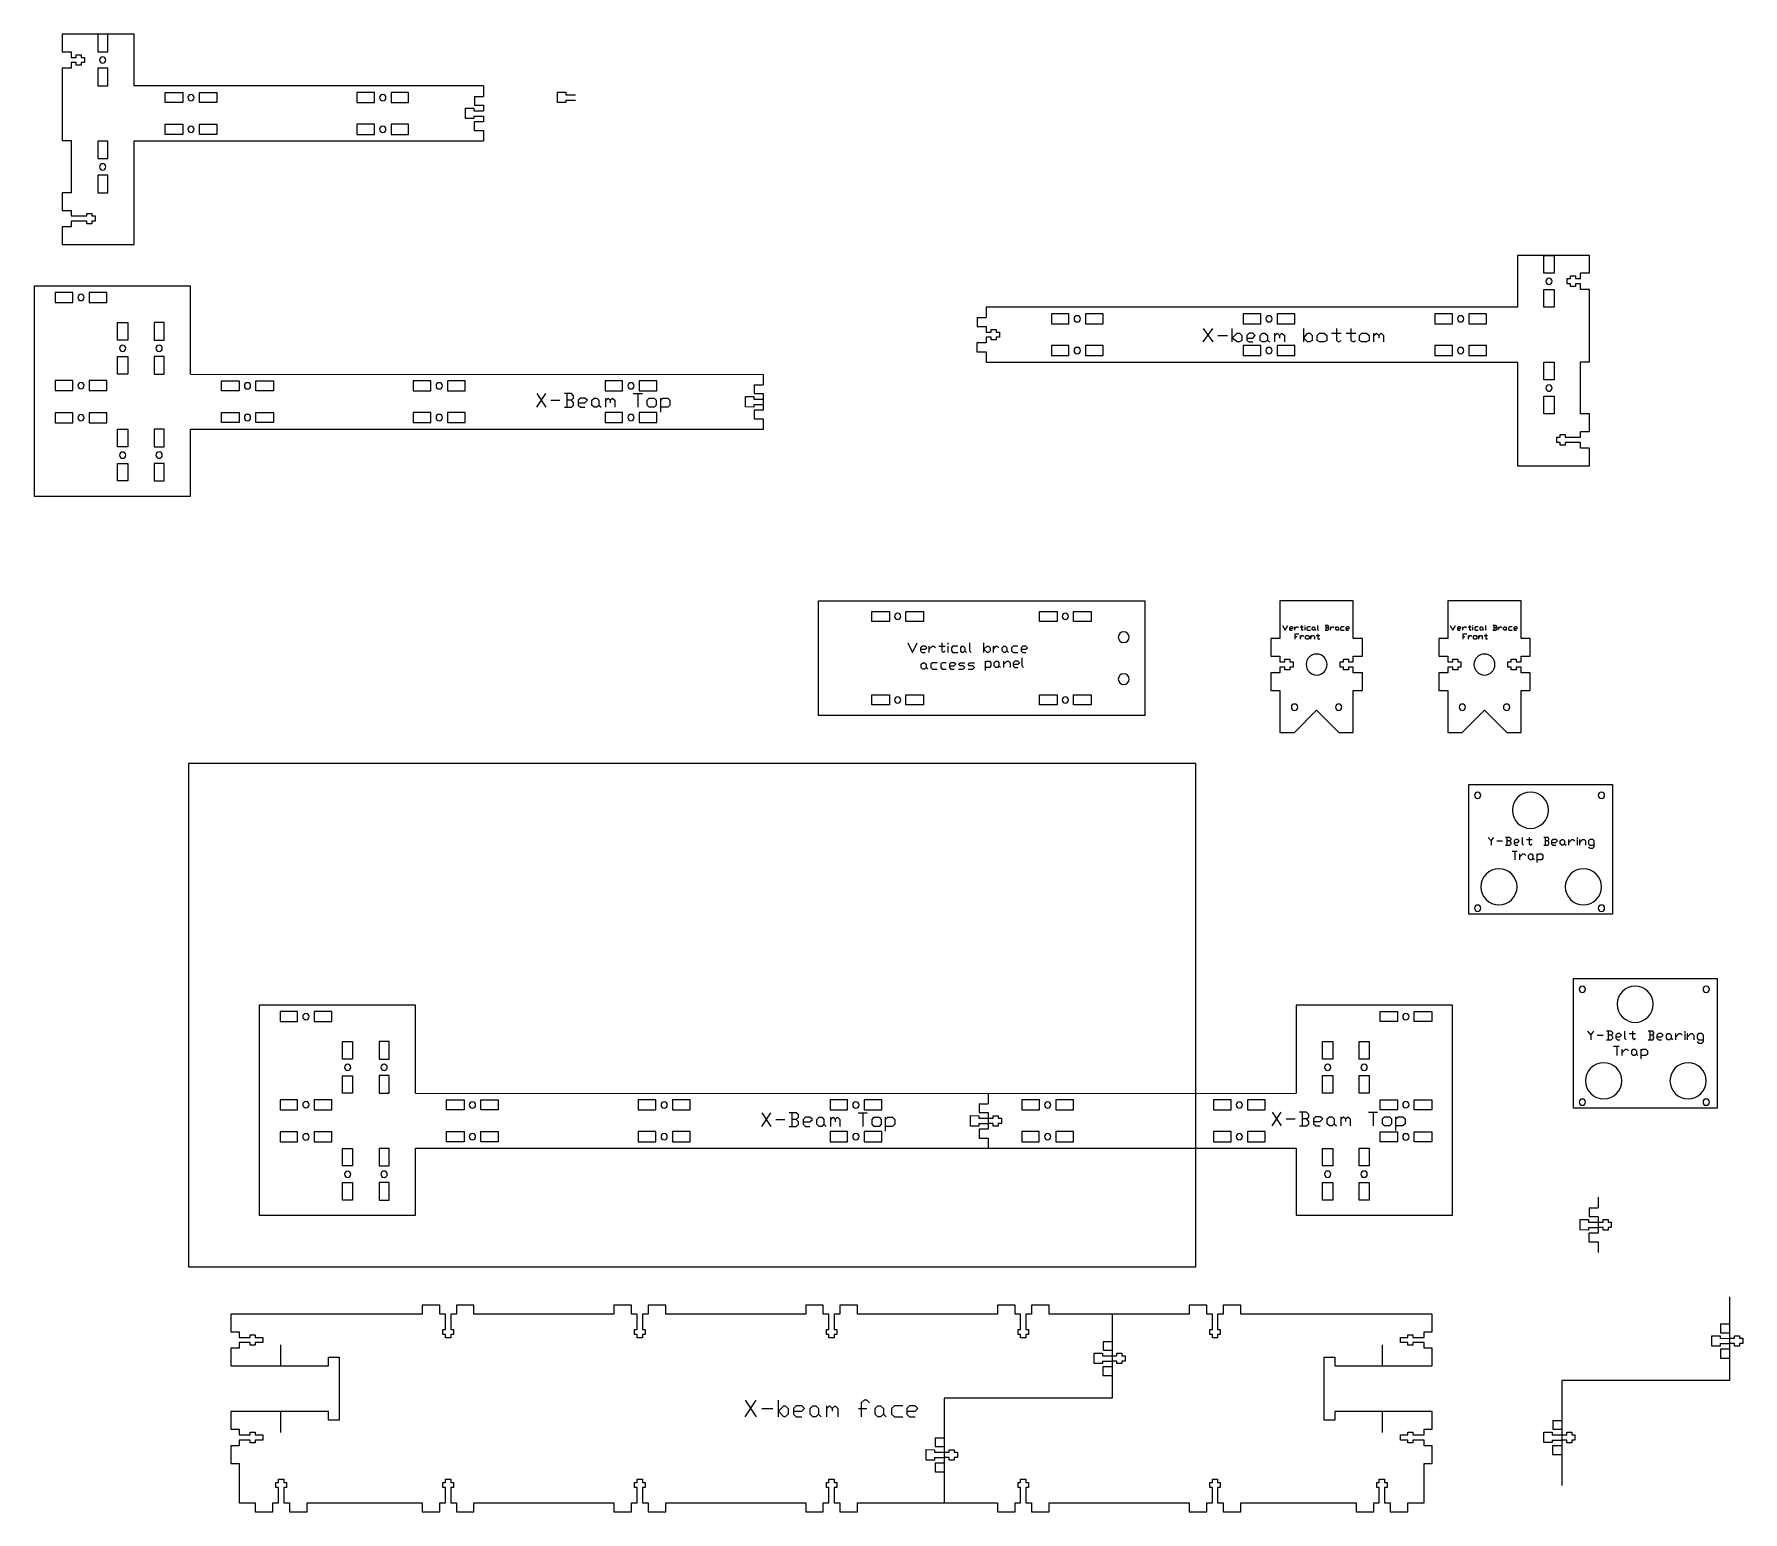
# Model space of a CAD drawing. Header units: inches. Extents: x -3.7 to 37, y -1.7 to 33.5.
import ezdxf

# ---------------------------------------------------------------- set-up
doc = ezdxf.new("R2010")
doc.units = ezdxf.units.IN
doc.header["$MEASUREMENT"] = 0
doc.layers.get('0').update_dxf_attribs({"linetype": 'CONTINUOUS', "true_color": 0xffffff})
doc.layers.add('CUT_SHEET_5', color=179, linetype='CONTINUOUS', true_color=0x131326)

# ---------------------------------------------------------------- blocks, each defined once
blk = doc.blocks.new('BORDER')
for p, q in [((24, 0), (0, 0)), ((0, 0), (0, -12)), ((24, -12), (24, 0)), ((0, -12), (24, -12))]:
    blk.add_line(p, q)
blk = doc.blocks.new('x_beam_face')
at = {"layer": 'CUT_SHEET_5', "color": 3, "lineweight": 15, "true_color": 0x00ff00}
for p, q in [((0, -2.731), (0, 0)), ((0, 0), (7.777, 0)), ((7.777, 0), (7.777, -2.731)), ((7.777, -2.731), (0, -2.731))]:
    blk.add_line(p, q, dxfattribs=at)
at = {"layer": 'CUT_SHEET_5', "color": 1, "lineweight": 15, "true_color": 0xff0000}
for p, q in [((1.275, -0.251), (1.695, -0.251)), ((1.275, -0.49), (1.275, -0.251)), ((1.695, -0.251), (1.695, -0.49)), ((2.088, -0.251), (2.508, -0.251)), ((2.088, -0.49), (2.088, -0.251)), ((2.508, -0.251), (2.508, -0.49)), ((5.269, -0.251), (5.689, -0.251)), ((5.269, -0.49), (5.269, -0.251)), ((5.689, -0.251), (5.689, -0.49)), ((6.082, -0.251), (6.502, -0.251)), ((6.082, -0.49), (6.082, -0.251)), ((6.502, -0.251), (6.502, -0.49)), ((1.695, -0.49), (1.275, -0.49)), ((2.508, -0.49), (2.088, -0.49)), ((5.689, -0.49), (5.269, -0.49)), ((6.502, -0.49), (6.082, -0.49)), ((7.278, -0.736), (7.278, -0.736)), ((7.148, -0.866), (7.148, -0.866)), ((7.277, -0.996), (7.278, -0.996)), ((7.407, -0.866), (7.407, -0.866)), ((7.277, -1.995), (7.278, -1.995)), ((7.278, -1.735), (7.278, -1.735)), ((7.407, -1.865), (7.407, -1.865)), ((1.275, -2.241), (1.695, -2.241)), ((1.275, -2.481), (1.275, -2.241)), ((1.695, -2.241), (1.695, -2.481)), ((2.088, -2.241), (2.508, -2.241)), ((2.088, -2.481), (2.088, -2.241)), ((2.508, -2.241), (2.508, -2.481)), ((5.269, -2.241), (5.689, -2.241)), ((5.269, -2.481), (5.269, -2.241)), ((5.689, -2.241), (5.689, -2.481)), ((6.082, -2.241), (6.502, -2.241)), ((6.082, -2.481), (6.082, -2.241)), ((6.502, -2.241), (6.502, -2.481)), ((1.695, -2.481), (1.275, -2.481)), ((2.508, -2.481), (2.088, -2.481)), ((5.689, -2.481), (5.269, -2.481)), ((6.502, -2.481), (6.082, -2.481))]:
    blk.add_line(p, q, dxfattribs=at)
at = {"layer": 'CUT_SHEET_5', "color": 7, "lineweight": 15, "true_color": 0xffffff}
for p, q in [((2.131, -1.002), (2.245, -1.229)), ((2.245, -1.229), (2.358, -1.002)), ((2.471, -1.078), (2.433, -1.116)), ((2.433, -1.116), (2.433, -1.191)), ((2.433, -1.153), (2.547, -1.153)), ((2.433, -1.191), (2.471, -1.229)), ((2.547, -1.078), (2.471, -1.078)), ((2.585, -1.116), (2.547, -1.078)), ((2.547, -1.153), (2.585, -1.116)), ((2.641, -1.153), (2.717, -1.078)), ((2.641, -1.229), (2.641, -1.078)), ((2.717, -1.078), (2.755, -1.078)), ((2.755, -1.078), (2.792, -1.116)), ((2.868, -1.078), (3.019, -1.078)), ((2.943, -1.002), (2.943, -1.191)), ((2.943, -1.191), (2.981, -1.229)), ((2.981, -1.229), (3.019, -1.191)), ((3.095, -1.04), (3.095, -1.002)), ((3.095, -1.229), (3.095, -1.078)), ((3.208, -1.078), (3.17, -1.116)), ((3.17, -1.116), (3.17, -1.191)), ((3.17, -1.191), (3.208, -1.229)), ((3.321, -1.078), (3.208, -1.078)), ((3.397, -1.116), (3.416, -1.078)), ((3.397, -1.191), (3.397, -1.116)), ((3.416, -1.229), (3.397, -1.191)), ((3.416, -1.078), (3.453, -1.078)), ((3.453, -1.078), (3.491, -1.116)), ((3.491, -1.191), (3.453, -1.229)), ((3.491, -1.116), (3.491, -1.191)), ((3.491, -1.191), (3.529, -1.229)), ((3.604, -1.002), (3.604, -1.191)), ((3.604, -1.191), (3.642, -1.229)), ((3.944, -1.229), (3.944, -1.002)), ((3.944, -1.153), (4.02, -1.078)), ((4.02, -1.229), (3.944, -1.153)), ((4.02, -1.078), (4.058, -1.078)), ((4.058, -1.078), (4.095, -1.116)), ((4.095, -1.191), (4.058, -1.229)), ((4.095, -1.116), (4.095, -1.191)), ((4.171, -1.153), (4.228, -1.078)), ((4.171, -1.229), (4.171, -1.078)), ((4.228, -1.078), (4.265, -1.078)), ((4.265, -1.078), (4.303, -1.116)), ((4.379, -1.116), (4.417, -1.078)), ((4.379, -1.191), (4.379, -1.116)), ((4.417, -1.229), (4.379, -1.191)), ((4.417, -1.078), (4.454, -1.078)), ((4.454, -1.078), (4.492, -1.116)), ((4.492, -1.191), (4.454, -1.229)), ((4.492, -1.116), (4.492, -1.191)), ((4.492, -1.191), (4.53, -1.229)), ((4.643, -1.078), (4.605, -1.116)), ((4.605, -1.116), (4.605, -1.191)), ((4.605, -1.191), (4.643, -1.229)), ((4.757, -1.078), (4.643, -1.078)), ((4.87, -1.078), (4.832, -1.116)), ((4.832, -1.116), (4.832, -1.191)), ((4.832, -1.153), (4.945, -1.153)), ((4.832, -1.191), (4.87, -1.229)), ((4.945, -1.078), (4.87, -1.078)), ((4.983, -1.116), (4.945, -1.078)), ((4.945, -1.153), (4.983, -1.116)), ((2.452, -1.512), (2.49, -1.475)), ((2.452, -1.588), (2.452, -1.512)), ((2.49, -1.626), (2.452, -1.588)), ((2.471, -1.229), (2.547, -1.229)), ((2.49, -1.475), (2.528, -1.475)), ((2.528, -1.626), (2.49, -1.626)), ((2.528, -1.475), (2.566, -1.512)), ((2.566, -1.588), (2.528, -1.626)), ((2.566, -1.512), (2.566, -1.588)), ((2.566, -1.588), (2.604, -1.626)), ((2.717, -1.475), (2.679, -1.512)), ((2.679, -1.512), (2.679, -1.588)), ((2.679, -1.588), (2.717, -1.626)), ((2.83, -1.475), (2.717, -1.475)), ((2.717, -1.626), (2.83, -1.626)), ((2.953, -1.475), (2.915, -1.512)), ((2.915, -1.512), (2.915, -1.588)), ((2.915, -1.588), (2.953, -1.626)), ((3.047, -1.475), (2.953, -1.475)), ((2.953, -1.626), (3.047, -1.626)), ((3.161, -1.475), (3.123, -1.512)), ((3.123, -1.512), (3.123, -1.588)), ((3.123, -1.55), (3.236, -1.55)), ((3.123, -1.588), (3.161, -1.626)), ((3.236, -1.475), (3.161, -1.475)), ((3.161, -1.626), (3.236, -1.626)), ((3.208, -1.229), (3.321, -1.229)), ((3.274, -1.512), (3.236, -1.475)), ((3.236, -1.55), (3.274, -1.512)), ((3.34, -1.512), (3.378, -1.475)), ((3.378, -1.55), (3.34, -1.512)), ((3.34, -1.626), (3.453, -1.626)), ((3.378, -1.475), (3.491, -1.475)), ((3.453, -1.55), (3.378, -1.55)), ((3.453, -1.229), (3.416, -1.229)), ((3.491, -1.588), (3.453, -1.55)), ((3.453, -1.626), (3.491, -1.588)), ((3.567, -1.512), (3.605, -1.475)), ((3.605, -1.55), (3.567, -1.512)), ((3.567, -1.626), (3.68, -1.626)), ((3.605, -1.475), (3.718, -1.475)), ((3.68, -1.55), (3.605, -1.55)), ((3.718, -1.588), (3.68, -1.55)), ((3.68, -1.626), (3.718, -1.588)), ((3.982, -1.475), (4.001, -1.437)), ((3.982, -1.663), (3.982, -1.437)), ((4.077, -1.588), (3.982, -1.588)), ((4.001, -1.437), (4.077, -1.437)), ((4.058, -1.229), (4.02, -1.229)), ((4.077, -1.437), (4.114, -1.475)), ((4.114, -1.55), (4.077, -1.588)), ((4.114, -1.475), (4.114, -1.55)), ((4.19, -1.475), (4.228, -1.437)), ((4.19, -1.55), (4.19, -1.475)), ((4.228, -1.588), (4.19, -1.55)), ((4.228, -1.437), (4.266, -1.437)), ((4.266, -1.588), (4.228, -1.588)), ((4.266, -1.437), (4.303, -1.475)), ((4.303, -1.55), (4.266, -1.588)), ((4.303, -1.475), (4.303, -1.55)), ((4.303, -1.55), (4.341, -1.588)), ((4.454, -1.229), (4.417, -1.229)), ((4.417, -1.512), (4.492, -1.437)), ((4.417, -1.588), (4.417, -1.437)), ((4.492, -1.437), (4.53, -1.437)), ((4.53, -1.437), (4.568, -1.475)), ((4.568, -1.475), (4.568, -1.588)), ((4.643, -1.229), (4.757, -1.229)), ((4.681, -1.437), (4.643, -1.475)), ((4.643, -1.475), (4.643, -1.55)), ((4.643, -1.512), (4.757, -1.512)), ((4.643, -1.55), (4.681, -1.588)), ((4.757, -1.437), (4.681, -1.437)), ((4.681, -1.588), (4.757, -1.588)), ((4.794, -1.475), (4.757, -1.437)), ((4.757, -1.512), (4.794, -1.475)), ((4.851, -1.361), (4.851, -1.55)), ((4.851, -1.55), (4.889, -1.588)), ((4.87, -1.229), (4.945, -1.229))]:
    blk.add_line(p, q, dxfattribs=at)
at = {"layer": 'CUT_SHEET_5', "color": 1, "lineweight": 15, "true_color": 0xff0000}
for points, degree in [([(1.892, -0.296), (1.85, -0.296), (1.817, -0.329), (1.817, -0.37)], 3), ([(1.817, -0.37), (1.817, -0.412), (1.85, -0.445), (1.892, -0.445)], 3), ([(1.967, -0.37), (1.967, -0.329), (1.933, -0.295), (1.892, -0.296)], 3), ([(1.892, -0.445), (1.933, -0.445), (1.967, -0.412), (1.967, -0.37)], 3), ([(5.886, -0.296), (5.844, -0.296), (5.811, -0.329), (5.811, -0.37)], 3), ([(5.811, -0.37), (5.811, -0.412), (5.844, -0.445), (5.886, -0.445)], 3), ([(5.961, -0.37), (5.961, -0.329), (5.927, -0.295), (5.886, -0.296)], 3), ([(5.886, -0.445), (5.927, -0.445), (5.961, -0.412), (5.961, -0.37)], 3), ([(7.278, -0.736), (7.206, -0.736), (7.148, -0.794), (7.148, -0.866)], 3), ([(7.407, -0.866), (7.407, -0.794), (7.349, -0.736), (7.278, -0.736)], 3), ([(7.148, -0.866), (7.148, -0.938), (7.206, -0.996), (7.277, -0.996)], 3), ([(7.278, -0.996), (7.349, -0.996), (7.407, -0.938), (7.407, -0.866)], 3), ([(7.278, -1.735), (7.206, -1.735), (7.148, -1.794), (7.148, -1.865)], 3), ([(7.148, -1.865), (7.148, -1.937), (7.206, -1.995), (7.277, -1.995)], 3), ([(7.148, -1.865), (7.148, -1.865), (7.148, -1.865)], 2), ([(7.407, -1.865), (7.407, -1.794), (7.349, -1.735), (7.278, -1.735)], 3), ([(7.278, -1.995), (7.349, -1.995), (7.407, -1.937), (7.407, -1.865)], 3), ([(1.892, -2.286), (1.85, -2.286), (1.817, -2.319), (1.817, -2.361)], 3), ([(1.817, -2.361), (1.817, -2.402), (1.85, -2.436), (1.892, -2.436)], 3), ([(1.967, -2.361), (1.967, -2.319), (1.933, -2.286), (1.892, -2.286)], 3), ([(1.892, -2.436), (1.933, -2.436), (1.967, -2.402), (1.967, -2.361)], 3), ([(5.886, -2.286), (5.844, -2.286), (5.811, -2.319), (5.811, -2.361)], 3), ([(5.811, -2.361), (5.811, -2.402), (5.844, -2.436), (5.886, -2.436)], 3), ([(5.961, -2.361), (5.961, -2.319), (5.927, -2.286), (5.886, -2.286)], 3), ([(5.886, -2.436), (5.927, -2.436), (5.961, -2.402), (5.961, -2.361)], 3)]:
    blk.add_open_spline(points, degree=degree, dxfattribs=at)
blk = doc.blocks.new('vert_brace_bk')
at = {"layer": 'CUT_SHEET_5', "color": 3, "lineweight": 15, "true_color": 0x00ff00}
for p, q in [((1.749, 0), (0, 0)), ((0, 0), (0, -0.9)), ((1.749, -0.9), (1.749, 0)), ((0, -0.9), (-0.215, -0.9)), ((-0.215, -0.9), (-0.215, -1.319)), ((1.964, -0.9), (1.749, -0.9)), ((1.964, -1.319), (1.964, -0.9)), ((-0.215, -1.319), (0, -1.319)), ((0, -1.319), (0, -1.453)), ((0, -1.453), (0.118, -1.453)), ((0.118, -1.579), (0, -1.579)), ((0, -1.579), (0, -1.713)), ((0.118, -1.453), (0.118, -1.391)), ((0.118, -1.391), (0.236, -1.391)), ((0.118, -1.641), (0.118, -1.579)), ((0.236, -1.391), (0.236, -1.453)), ((0.236, -1.453), (0.315, -1.453)), ((0.315, -1.579), (0.236, -1.579)), ((0.236, -1.579), (0.236, -1.641)), ((0.315, -1.453), (0.315, -1.579)), ((1.434, -1.579), (1.434, -1.453)), ((1.434, -1.453), (1.513, -1.453)), ((1.513, -1.579), (1.434, -1.579)), ((1.513, -1.453), (1.513, -1.391)), ((1.513, -1.391), (1.631, -1.391)), ((1.513, -1.641), (1.513, -1.579)), ((1.631, -1.391), (1.631, -1.453)), ((1.631, -1.453), (1.749, -1.453)), ((1.749, -1.579), (1.631, -1.579)), ((1.631, -1.579), (1.631, -1.641)), ((1.749, -1.453), (1.749, -1.319)), ((1.749, -1.319), (1.964, -1.319)), ((1.749, -1.713), (1.749, -1.579)), ((0, -1.713), (-0.215, -1.713)), ((-0.215, -1.713), (-0.215, -2.133)), ((0.236, -1.641), (0.118, -1.641)), ((1.631, -1.641), (1.513, -1.641)), ((1.964, -1.713), (1.749, -1.713)), ((1.964, -2.133), (1.964, -1.713)), ((-0.215, -2.133), (0, -2.133)), ((0, -2.133), (0, -3.134)), ((1.749, -3.134), (1.749, -2.133)), ((1.749, -2.133), (1.964, -2.133)), ((0.345, -3.134), (0.875, -2.604)), ((0.875, -2.604), (1.404, -3.134)), ((0, -3.134), (0.345, -3.134)), ((1.404, -3.134), (1.749, -3.134))]:
    blk.add_line(p, q, dxfattribs=at)
at = {"layer": 'CUT_SHEET_5', "color": 7, "lineweight": 15, "true_color": 0xffffff}
for p, q in [((0.059, -0.586), (0.123, -0.702)), ((0.123, -0.702), (0.186, -0.586)), ((0.25, -0.618), (0.229, -0.639)), ((0.229, -0.639), (0.229, -0.681)), ((0.229, -0.66), (0.292, -0.66)), ((0.229, -0.681), (0.25, -0.702)), ((0.292, -0.618), (0.25, -0.618)), ((0.25, -0.702), (0.292, -0.702)), ((0.313, -0.639), (0.292, -0.618)), ((0.292, -0.66), (0.313, -0.639)), ((0.356, -0.66), (0.398, -0.618)), ((0.356, -0.702), (0.356, -0.618)), ((0.366, -0.914), (0.366, -0.787)), ((0.366, -0.787), (0.451, -0.787)), ((0.398, -0.618), (0.419, -0.618)), ((0.419, -0.618), (0.44, -0.639)), ((0.483, -0.618), (0.557, -0.618)), ((0.515, -0.586), (0.515, -0.681)), ((0.515, -0.681), (0.536, -0.702)), ((0.536, -0.702), (0.557, -0.681)), ((0.599, -0.596), (0.599, -0.586)), ((0.599, -0.702), (0.599, -0.618)), ((0.663, -0.618), (0.642, -0.639)), ((0.642, -0.639), (0.642, -0.681)), ((0.642, -0.681), (0.663, -0.702)), ((0.727, -0.618), (0.663, -0.618)), ((0.663, -0.702), (0.727, -0.702)), ((0.769, -0.639), (0.79, -0.618)), ((0.769, -0.681), (0.769, -0.639)), ((0.79, -0.702), (0.769, -0.681)), ((0.79, -0.618), (0.811, -0.618)), ((0.811, -0.702), (0.79, -0.702)), ((0.811, -0.618), (0.832, -0.639)), ((0.832, -0.681), (0.811, -0.702)), ((0.832, -0.639), (0.832, -0.681)), ((0.832, -0.681), (0.854, -0.702)), ((0.896, -0.586), (0.896, -0.681)), ((0.896, -0.681), (0.917, -0.702)), ((0.907, -0.787), (0.907, -0.893)), ((1.14, -0.586), (1.076, -0.586)), ((1.076, -0.702), (1.14, -0.702)), ((1.097, -0.586), (1.097, -0.702)), ((1.14, -0.639), (1.097, -0.639)), ((1.161, -0.596), (1.14, -0.586)), ((1.14, -0.639), (1.161, -0.618)), ((1.161, -0.66), (1.14, -0.639)), ((1.14, -0.702), (1.161, -0.681)), ((1.161, -0.618), (1.161, -0.596)), ((1.161, -0.681), (1.161, -0.66)), ((1.203, -0.66), (1.246, -0.618)), ((1.203, -0.702), (1.203, -0.618)), ((1.246, -0.618), (1.267, -0.618)), ((1.267, -0.618), (1.288, -0.639)), ((1.33, -0.639), (1.352, -0.618)), ((1.33, -0.681), (1.33, -0.639)), ((1.352, -0.702), (1.33, -0.681)), ((1.352, -0.618), (1.373, -0.618)), ((1.373, -0.702), (1.352, -0.702)), ((1.373, -0.618), (1.394, -0.639)), ((1.394, -0.681), (1.373, -0.702)), ((1.394, -0.639), (1.394, -0.681)), ((1.394, -0.681), (1.405, -0.702)), ((1.468, -0.618), (1.447, -0.639)), ((1.447, -0.639), (1.447, -0.681)), ((1.447, -0.681), (1.468, -0.702)), ((1.532, -0.618), (1.468, -0.618)), ((1.468, -0.702), (1.532, -0.702)), ((1.595, -0.618), (1.574, -0.639)), ((1.574, -0.639), (1.574, -0.681)), ((1.574, -0.66), (1.638, -0.66)), ((1.574, -0.681), (1.595, -0.702)), ((1.638, -0.618), (1.595, -0.618)), ((1.595, -0.702), (1.638, -0.702)), ((1.659, -0.639), (1.638, -0.618)), ((1.638, -0.66), (1.659, -0.639)), ((0.366, -0.851), (0.409, -0.851)), ((0.493, -0.872), (0.525, -0.829)), ((0.493, -0.914), (0.493, -0.829)), ((0.525, -0.829), (0.546, -0.829)), ((0.546, -0.829), (0.568, -0.851)), ((0.61, -0.851), (0.631, -0.829)), ((0.61, -0.893), (0.61, -0.851)), ((0.631, -0.914), (0.61, -0.893)), ((0.631, -0.829), (0.674, -0.829)), ((0.674, -0.914), (0.631, -0.914)), ((0.674, -0.829), (0.695, -0.851)), ((0.695, -0.893), (0.674, -0.914)), ((0.695, -0.851), (0.695, -0.893)), ((0.737, -0.872), (0.779, -0.829)), ((0.737, -0.914), (0.737, -0.829)), ((0.779, -0.829), (0.801, -0.829)), ((0.801, -0.829), (0.822, -0.851)), ((0.822, -0.851), (0.822, -0.914)), ((0.864, -0.829), (0.949, -0.829)), ((0.907, -0.893), (0.928, -0.914)), ((0.928, -0.914), (0.949, -0.893))]:
    blk.add_line(p, q, dxfattribs=at)
at = {"layer": 'CUT_SHEET_5', "color": 1, "lineweight": 15, "true_color": 0xff0000}
for points in [[(0.875, -1.267), (0.737, -1.267), (0.625, -1.379), (0.625, -1.517)], [(0.625, -1.517), (0.625, -1.655), (0.737, -1.767), (0.875, -1.767)], [(1.124, -1.517), (1.124, -1.379), (1.013, -1.267), (0.875, -1.267)], [(0.875, -1.767), (1.013, -1.767), (1.124, -1.655), (1.124, -1.517)], [(0.348, -2.46), (0.306, -2.46), (0.273, -2.493), (0.273, -2.535)], [(0.273, -2.535), (0.273, -2.576), (0.306, -2.61), (0.348, -2.61)], [(0.423, -2.535), (0.423, -2.493), (0.389, -2.46), (0.348, -2.46)], [(0.348, -2.61), (0.389, -2.61), (0.423, -2.576), (0.423, -2.535)], [(1.401, -2.46), (1.36, -2.46), (1.326, -2.493), (1.326, -2.535)], [(1.326, -2.535), (1.326, -2.576), (1.36, -2.61), (1.401, -2.61)], [(1.476, -2.535), (1.476, -2.493), (1.443, -2.46), (1.401, -2.46)], [(1.401, -2.61), (1.443, -2.61), (1.476, -2.576), (1.476, -2.535)]]:
    blk.add_open_spline(points, degree=3, dxfattribs=at)
blk = doc.blocks.new('vert_brace_ft')
at = {"layer": 'CUT_SHEET_5', "color": 3, "lineweight": 15, "true_color": 0x00ff00}
for p, q in [((1.749, 0), (0, 0)), ((0, 0), (0, -0.9)), ((1.749, -0.9), (1.749, 0)), ((0, -0.9), (-0.215, -0.9)), ((-0.215, -0.9), (-0.215, -1.319)), ((1.964, -0.9), (1.749, -0.9)), ((1.964, -1.319), (1.964, -0.9)), ((-0.215, -1.319), (0, -1.319)), ((0, -1.319), (0, -1.453)), ((0, -1.453), (0.118, -1.453)), ((0.118, -1.579), (0, -1.579)), ((0, -1.579), (0, -1.713)), ((0.118, -1.453), (0.118, -1.391)), ((0.118, -1.391), (0.236, -1.391)), ((0.118, -1.641), (0.118, -1.579)), ((0.236, -1.391), (0.236, -1.453)), ((0.236, -1.453), (0.315, -1.453)), ((0.315, -1.579), (0.236, -1.579)), ((0.236, -1.579), (0.236, -1.641)), ((0.315, -1.453), (0.315, -1.579)), ((1.434, -1.579), (1.434, -1.453)), ((1.434, -1.453), (1.513, -1.453)), ((1.513, -1.579), (1.434, -1.579)), ((1.513, -1.453), (1.513, -1.391)), ((1.513, -1.391), (1.631, -1.391)), ((1.513, -1.641), (1.513, -1.579)), ((1.631, -1.391), (1.631, -1.453)), ((1.631, -1.453), (1.749, -1.453)), ((1.749, -1.579), (1.631, -1.579)), ((1.631, -1.579), (1.631, -1.641)), ((1.749, -1.453), (1.749, -1.319)), ((1.749, -1.319), (1.964, -1.319)), ((1.749, -1.713), (1.749, -1.579)), ((0, -1.713), (-0.215, -1.713)), ((-0.215, -1.713), (-0.215, -2.133)), ((0.236, -1.641), (0.118, -1.641)), ((1.631, -1.641), (1.513, -1.641)), ((1.964, -1.713), (1.749, -1.713)), ((1.964, -2.133), (1.964, -1.713)), ((-0.215, -2.133), (0, -2.133)), ((0, -2.133), (0, -3.134)), ((1.749, -3.134), (1.749, -2.133)), ((1.749, -2.133), (1.964, -2.133)), ((0.345, -3.134), (0.875, -2.604)), ((0.875, -2.604), (1.404, -3.134)), ((0, -3.134), (0.345, -3.134)), ((1.404, -3.134), (1.749, -3.134))]:
    blk.add_line(p, q, dxfattribs=at)
at = {"layer": 'CUT_SHEET_5', "color": 7, "lineweight": 15, "true_color": 0xffffff}
for p, q in [((0.059, -0.586), (0.123, -0.702)), ((0.123, -0.702), (0.186, -0.586)), ((0.25, -0.618), (0.229, -0.639)), ((0.229, -0.639), (0.229, -0.681)), ((0.229, -0.66), (0.292, -0.66)), ((0.229, -0.681), (0.25, -0.702)), ((0.292, -0.618), (0.25, -0.618)), ((0.25, -0.702), (0.292, -0.702)), ((0.313, -0.639), (0.292, -0.618)), ((0.292, -0.66), (0.313, -0.639)), ((0.356, -0.66), (0.398, -0.618)), ((0.356, -0.702), (0.356, -0.618)), ((0.366, -0.914), (0.366, -0.787)), ((0.366, -0.787), (0.451, -0.787)), ((0.398, -0.618), (0.419, -0.618)), ((0.419, -0.618), (0.44, -0.639)), ((0.483, -0.618), (0.557, -0.618)), ((0.515, -0.586), (0.515, -0.681)), ((0.515, -0.681), (0.536, -0.702)), ((0.536, -0.702), (0.557, -0.681)), ((0.599, -0.596), (0.599, -0.586)), ((0.599, -0.702), (0.599, -0.618)), ((0.663, -0.618), (0.642, -0.639)), ((0.642, -0.639), (0.642, -0.681)), ((0.642, -0.681), (0.663, -0.702)), ((0.726, -0.618), (0.663, -0.618)), ((0.663, -0.702), (0.726, -0.702)), ((0.769, -0.639), (0.79, -0.618)), ((0.769, -0.681), (0.769, -0.639)), ((0.79, -0.702), (0.769, -0.681)), ((0.79, -0.618), (0.811, -0.618)), ((0.811, -0.702), (0.79, -0.702)), ((0.811, -0.618), (0.832, -0.639)), ((0.832, -0.681), (0.811, -0.702)), ((0.832, -0.639), (0.832, -0.681)), ((0.832, -0.681), (0.854, -0.702)), ((0.896, -0.586), (0.896, -0.681)), ((0.896, -0.681), (0.917, -0.702)), ((0.907, -0.787), (0.907, -0.893)), ((1.14, -0.586), (1.076, -0.586)), ((1.076, -0.702), (1.14, -0.702)), ((1.097, -0.586), (1.097, -0.702)), ((1.14, -0.639), (1.097, -0.639)), ((1.161, -0.596), (1.14, -0.586)), ((1.14, -0.639), (1.161, -0.618)), ((1.161, -0.66), (1.14, -0.639)), ((1.14, -0.702), (1.161, -0.681)), ((1.161, -0.618), (1.161, -0.596)), ((1.161, -0.681), (1.161, -0.66)), ((1.203, -0.66), (1.246, -0.618)), ((1.203, -0.702), (1.203, -0.618)), ((1.246, -0.618), (1.267, -0.618)), ((1.267, -0.618), (1.288, -0.639)), ((1.33, -0.639), (1.352, -0.618)), ((1.33, -0.681), (1.33, -0.639)), ((1.352, -0.702), (1.33, -0.681)), ((1.352, -0.618), (1.373, -0.618)), ((1.373, -0.702), (1.352, -0.702)), ((1.373, -0.618), (1.394, -0.639)), ((1.394, -0.681), (1.373, -0.702)), ((1.394, -0.639), (1.394, -0.681)), ((1.394, -0.681), (1.404, -0.702)), ((1.468, -0.618), (1.447, -0.639)), ((1.447, -0.639), (1.447, -0.681)), ((1.447, -0.681), (1.468, -0.702)), ((1.532, -0.618), (1.468, -0.618)), ((1.468, -0.702), (1.532, -0.702)), ((1.595, -0.618), (1.574, -0.639)), ((1.574, -0.639), (1.574, -0.681)), ((1.574, -0.66), (1.638, -0.66)), ((1.574, -0.681), (1.595, -0.702)), ((1.638, -0.618), (1.595, -0.618)), ((1.595, -0.702), (1.638, -0.702)), ((1.659, -0.639), (1.638, -0.618)), ((1.638, -0.66), (1.659, -0.639)), ((0.366, -0.851), (0.409, -0.851)), ((0.493, -0.872), (0.525, -0.829)), ((0.493, -0.914), (0.493, -0.829)), ((0.525, -0.829), (0.546, -0.829)), ((0.546, -0.829), (0.568, -0.851)), ((0.61, -0.851), (0.631, -0.829)), ((0.61, -0.893), (0.61, -0.851)), ((0.631, -0.914), (0.61, -0.893)), ((0.631, -0.829), (0.674, -0.829)), ((0.674, -0.914), (0.631, -0.914)), ((0.674, -0.829), (0.695, -0.851)), ((0.695, -0.893), (0.674, -0.914)), ((0.695, -0.851), (0.695, -0.893)), ((0.737, -0.872), (0.779, -0.829)), ((0.737, -0.914), (0.737, -0.829)), ((0.779, -0.829), (0.801, -0.829)), ((0.801, -0.829), (0.822, -0.851)), ((0.822, -0.851), (0.822, -0.914)), ((0.864, -0.829), (0.949, -0.829)), ((0.907, -0.893), (0.928, -0.914)), ((0.928, -0.914), (0.949, -0.893))]:
    blk.add_line(p, q, dxfattribs=at)
at = {"layer": 'CUT_SHEET_5', "color": 1, "lineweight": 15, "true_color": 0xff0000}
for points in [[(0.875, -1.267), (0.737, -1.267), (0.625, -1.379), (0.625, -1.517)], [(0.625, -1.517), (0.625, -1.655), (0.737, -1.767), (0.875, -1.767)], [(1.124, -1.517), (1.124, -1.379), (1.013, -1.267), (0.875, -1.267)], [(0.875, -1.767), (1.013, -1.767), (1.124, -1.655), (1.124, -1.517)], [(0.348, -2.46), (0.306, -2.46), (0.273, -2.493), (0.273, -2.535)], [(0.273, -2.535), (0.273, -2.576), (0.306, -2.61), (0.348, -2.61)], [(0.423, -2.535), (0.423, -2.493), (0.389, -2.46), (0.348, -2.46)], [(0.348, -2.61), (0.389, -2.61), (0.423, -2.576), (0.423, -2.535)], [(1.401, -2.46), (1.36, -2.46), (1.326, -2.493), (1.326, -2.535)], [(1.326, -2.535), (1.326, -2.576), (1.36, -2.61), (1.401, -2.61)], [(1.476, -2.535), (1.476, -2.493), (1.443, -2.46), (1.401, -2.46)], [(1.401, -2.61), (1.443, -2.61), (1.476, -2.576), (1.476, -2.535)]]:
    blk.add_open_spline(points, degree=3, dxfattribs=at)
blk = doc.blocks.new('y_belt_bear_trap_1')
at = {"layer": 'CUT_SHEET_5', "color": 3, "lineweight": 15, "true_color": 0x00ff00}
for p, q in [((0, -3.091), (0, 0)), ((0, 0), (3.424, 0)), ((3.424, 0), (3.424, -3.091)), ((3.424, -3.091), (0, -3.091))]:
    blk.add_line(p, q, dxfattribs=at)
at = {"layer": 'CUT_SHEET_5', "color": 1, "lineweight": 15, "true_color": 0xff0000}
for p, q in [((0.208, -0.182), (0.208, -0.182)), ((1.466, -0.183), (1.466, -0.183)), ((3.159, -0.182), (3.159, -0.182)), ((0.715, -2.007), (0.715, -2.007)), ((0.284, -2.438), (0.284, -2.438)), ((1.147, -2.438), (1.147, -2.438)), ((2.296, -2.438), (2.296, -2.438)), ((3.159, -2.438), (3.159, -2.438)), ((0.208, -2.873), (0.208, -2.873)), ((3.159, -2.873), (3.159, -2.873))]:
    blk.add_line(p, q, dxfattribs=at)
at = {"layer": 'CUT_SHEET_5', "color": 7, "lineweight": 15, "true_color": 0xffffff}
for p, q in [((0.46, -1.26), (0.528, -1.346)), ((0.528, -1.346), (0.597, -1.26)), ((0.528, -1.346), (0.528, -1.449)), ((0.666, -1.346), (0.803, -1.346)), ((0.975, -1.26), (0.872, -1.26)), ((0.872, -1.449), (0.975, -1.449)), ((0.906, -1.26), (0.906, -1.449)), ((0.975, -1.346), (0.906, -1.346)), ((1.009, -1.294), (0.975, -1.26)), ((0.975, -1.346), (1.009, -1.311)), ((1.009, -1.38), (0.975, -1.346)), ((0.975, -1.449), (1.009, -1.414)), ((1.009, -1.311), (1.009, -1.294)), ((1.009, -1.414), (1.009, -1.38)), ((1.027, -1.586), (1.147, -1.586)), ((1.113, -1.311), (1.078, -1.346)), ((1.078, -1.346), (1.078, -1.414)), ((1.078, -1.38), (1.164, -1.38)), ((1.078, -1.414), (1.113, -1.449)), ((1.095, -1.586), (1.095, -1.792)), ((1.164, -1.311), (1.113, -1.311)), ((1.113, -1.449), (1.164, -1.449)), ((1.198, -1.346), (1.164, -1.311)), ((1.164, -1.38), (1.198, -1.346)), ((1.267, -1.26), (1.267, -1.414)), ((1.267, -1.414), (1.302, -1.449)), ((1.37, -1.311), (1.508, -1.311)), ((1.439, -1.26), (1.439, -1.414)), ((1.439, -1.414), (1.473, -1.449)), ((1.473, -1.449), (1.508, -1.414)), ((1.886, -1.26), (1.783, -1.26)), ((1.783, -1.449), (1.886, -1.449)), ((1.817, -1.26), (1.817, -1.449)), ((1.886, -1.346), (1.817, -1.346)), ((1.903, -1.294), (1.886, -1.26)), ((1.886, -1.346), (1.903, -1.311)), ((1.903, -1.38), (1.886, -1.346)), ((1.886, -1.449), (1.903, -1.414)), ((1.903, -1.311), (1.903, -1.294)), ((1.903, -1.414), (1.903, -1.38)), ((2.006, -1.311), (1.972, -1.346)), ((1.972, -1.346), (1.972, -1.414)), ((1.972, -1.38), (2.075, -1.38)), ((1.972, -1.414), (2.006, -1.449)), ((2.075, -1.311), (2.006, -1.311)), ((2.006, -1.449), (2.075, -1.449)), ((2.109, -1.346), (2.075, -1.311)), ((2.075, -1.38), (2.109, -1.346)), ((2.178, -1.346), (2.212, -1.311)), ((2.178, -1.414), (2.178, -1.346)), ((2.212, -1.449), (2.178, -1.414)), ((2.212, -1.311), (2.246, -1.311)), ((2.246, -1.449), (2.212, -1.449)), ((2.246, -1.311), (2.281, -1.346)), ((2.281, -1.414), (2.246, -1.449)), ((2.281, -1.346), (2.281, -1.414)), ((2.281, -1.414), (2.315, -1.449)), ((2.384, -1.38), (2.453, -1.311)), ((2.384, -1.449), (2.384, -1.311)), ((2.453, -1.311), (2.487, -1.311)), ((2.487, -1.311), (2.521, -1.346)), ((2.59, -1.294), (2.59, -1.26)), ((2.59, -1.449), (2.59, -1.311)), ((2.642, -1.38), (2.71, -1.311)), ((2.642, -1.449), (2.642, -1.311)), ((2.71, -1.311), (2.745, -1.311)), ((2.745, -1.311), (2.779, -1.346)), ((2.779, -1.346), (2.779, -1.449)), ((2.882, -1.311), (2.848, -1.346)), ((2.848, -1.346), (2.848, -1.414)), ((2.848, -1.414), (2.882, -1.449)), ((2.848, -1.483), (2.882, -1.518)), ((2.951, -1.311), (2.882, -1.311)), ((2.882, -1.449), (2.985, -1.449)), ((2.882, -1.518), (2.951, -1.518)), ((2.985, -1.346), (2.951, -1.311)), ((2.951, -1.518), (2.985, -1.483)), ((2.985, -1.483), (2.985, -1.346)), ((1.216, -1.724), (1.284, -1.655)), ((1.216, -1.792), (1.216, -1.655)), ((1.284, -1.655), (1.319, -1.655)), ((1.319, -1.655), (1.353, -1.689)), ((1.422, -1.689), (1.456, -1.655)), ((1.422, -1.758), (1.422, -1.689)), ((1.456, -1.792), (1.422, -1.758)), ((1.456, -1.655), (1.491, -1.655)), ((1.491, -1.792), (1.456, -1.792)), ((1.491, -1.655), (1.525, -1.689)), ((1.525, -1.758), (1.491, -1.792)), ((1.525, -1.689), (1.525, -1.758)), ((1.525, -1.758), (1.559, -1.792)), ((1.628, -1.689), (1.662, -1.655)), ((1.628, -1.861), (1.628, -1.655)), ((1.731, -1.792), (1.628, -1.792)), ((1.662, -1.655), (1.731, -1.655)), ((1.731, -1.655), (1.765, -1.689)), ((1.765, -1.758), (1.731, -1.792)), ((1.765, -1.689), (1.765, -1.758))]:
    blk.add_line(p, q, dxfattribs=at)
at = {"layer": 'CUT_SHEET_5', "color": 1, "lineweight": 15, "true_color": 0xff0000}
for points, degree in [([(0.208, -0.182), (0.167, -0.182), (0.133, -0.216), (0.133, -0.257)], 3), ([(0.133, -0.257), (0.133, -0.299), (0.167, -0.332), (0.208, -0.332)], 3), ([(0.283, -0.257), (0.283, -0.216), (0.25, -0.182), (0.208, -0.182)], 3), ([(0.208, -0.332), (0.25, -0.332), (0.283, -0.299), (0.283, -0.257)], 3), ([(1.466, -0.183), (1.228, -0.183), (1.035, -0.376), (1.035, -0.614)], 3), ([(1.897, -0.614), (1.898, -0.376), (1.704, -0.183), (1.466, -0.183)], 3), ([(3.159, -0.182), (3.118, -0.182), (3.084, -0.216), (3.084, -0.257)], 3), ([(3.084, -0.257), (3.084, -0.299), (3.118, -0.332), (3.159, -0.332)], 3), ([(3.234, -0.257), (3.234, -0.216), (3.201, -0.182), (3.159, -0.182)], 3), ([(3.159, -0.332), (3.201, -0.332), (3.234, -0.299), (3.234, -0.257)], 3), ([(1.035, -0.614), (1.035, -0.852), (1.228, -1.046), (1.466, -1.046)], 3), ([(1.035, -0.614), (1.035, -0.614), (1.035, -0.614), (1.035, -0.614)], 3), ([(1.466, -1.046), (1.704, -1.046), (1.897, -0.852), (1.897, -0.614)], 3), ([(1.466, -1.046), (1.466, -1.046), (1.466, -1.046)], 2), ([(0.715, -2.007), (0.477, -2.007), (0.284, -2.2), (0.284, -2.438)], 3), ([(1.147, -2.438), (1.147, -2.2), (0.953, -2.007), (0.715, -2.007)], 3), ([(2.728, -2.007), (2.489, -2.007), (2.296, -2.2), (2.296, -2.438)], 3), ([(3.159, -2.438), (3.159, -2.2), (2.966, -2.007), (2.728, -2.007)], 3), ([(0.284, -2.438), (0.284, -2.676), (0.477, -2.869), (0.715, -2.869)], 3), ([(0.715, -2.869), (0.953, -2.869), (1.147, -2.676), (1.147, -2.438)], 3), ([(2.296, -2.438), (2.296, -2.676), (2.489, -2.869), (2.727, -2.869)], 3), ([(2.728, -2.869), (2.966, -2.869), (3.159, -2.676), (3.159, -2.438)], 3), ([(0.208, -2.873), (0.167, -2.873), (0.133, -2.907), (0.133, -2.948)], 3), ([(0.133, -2.948), (0.133, -2.99), (0.167, -3.023), (0.208, -3.023)], 3), ([(0.283, -2.948), (0.283, -2.907), (0.25, -2.873), (0.208, -2.873)], 3), ([(0.208, -3.023), (0.25, -3.023), (0.283, -2.99), (0.283, -2.948)], 3), ([(0.715, -2.869), (0.715, -2.869), (0.715, -2.869), (0.715, -2.869)], 3), ([(2.727, -2.869), (2.728, -2.869), (2.728, -2.869), (2.728, -2.869)], 3), ([(3.159, -2.873), (3.118, -2.873), (3.084, -2.907), (3.084, -2.948)], 3), ([(3.084, -2.948), (3.084, -2.99), (3.118, -3.023), (3.159, -3.023)], 3), ([(3.234, -2.948), (3.234, -2.907), (3.201, -2.873), (3.159, -2.873)], 3), ([(3.159, -3.023), (3.201, -3.023), (3.234, -2.99), (3.234, -2.948)], 3)]:
    blk.add_open_spline(points, degree=degree, dxfattribs=at)
blk = doc.blocks.new('y_belt_bearing_trap')
at = {"layer": 'CUT_SHEET_5', "color": 3, "lineweight": 15, "true_color": 0x00ff00}
for p, q in [((0, -3.091), (0, 0)), ((0, 0), (3.424, 0)), ((3.424, 0), (3.424, -3.091)), ((3.424, -3.091), (0, -3.091))]:
    blk.add_line(p, q, dxfattribs=at)
at = {"layer": 'CUT_SHEET_5', "color": 1, "lineweight": 15, "true_color": 0xff0000}
for p, q in [((0.208, -0.182), (0.208, -0.182)), ((3.159, -0.182), (3.159, -0.182)), ((0.715, -2.007), (0.715, -2.007)), ((2.728, -2.007), (2.728, -2.007)), ((0.284, -2.438), (0.284, -2.438)), ((1.147, -2.438), (1.147, -2.438)), ((2.296, -2.438), (2.296, -2.438)), ((3.159, -2.438), (3.159, -2.438)), ((0.208, -2.873), (0.208, -2.873)), ((3.159, -2.873), (3.159, -2.873))]:
    blk.add_line(p, q, dxfattribs=at)
at = {"layer": 'CUT_SHEET_5', "color": 7, "lineweight": 15, "true_color": 0xffffff}
for p, q in [((0.332, -1.256), (0.407, -1.35)), ((0.407, -1.35), (0.482, -1.256)), ((0.407, -1.35), (0.407, -1.462)), ((0.557, -1.35), (0.707, -1.35)), ((0.895, -1.256), (0.782, -1.256)), ((0.782, -1.462), (0.895, -1.462)), ((0.82, -1.256), (0.82, -1.462)), ((0.895, -1.35), (0.82, -1.35)), ((0.932, -1.294), (0.895, -1.256)), ((0.895, -1.35), (0.932, -1.312)), ((0.932, -1.387), (0.895, -1.35)), ((0.895, -1.462), (0.932, -1.425)), ((0.932, -1.312), (0.932, -1.294)), ((0.932, -1.425), (0.932, -1.387)), ((0.951, -1.613), (1.083, -1.613)), ((1.045, -1.312), (1.007, -1.35)), ((1.007, -1.35), (1.007, -1.425)), ((1.007, -1.387), (1.101, -1.387)), ((1.007, -1.425), (1.045, -1.463)), ((1.026, -1.613), (1.026, -1.838)), ((1.101, -1.312), (1.045, -1.312)), ((1.045, -1.463), (1.101, -1.463)), ((1.139, -1.35), (1.101, -1.312)), ((1.101, -1.387), (1.139, -1.35)), ((1.214, -1.256), (1.214, -1.425)), ((1.214, -1.425), (1.251, -1.462)), ((1.327, -1.312), (1.477, -1.312)), ((1.402, -1.256), (1.402, -1.425)), ((1.402, -1.425), (1.439, -1.462)), ((1.439, -1.462), (1.477, -1.425)), ((1.89, -1.256), (1.777, -1.256)), ((1.777, -1.462), (1.89, -1.462)), ((1.815, -1.256), (1.815, -1.462)), ((1.89, -1.35), (1.815, -1.35)), ((1.908, -1.294), (1.89, -1.256)), ((1.89, -1.35), (1.908, -1.312)), ((1.908, -1.387), (1.89, -1.35)), ((1.89, -1.462), (1.908, -1.425)), ((1.908, -1.312), (1.908, -1.294)), ((1.908, -1.425), (1.908, -1.387)), ((2.021, -1.312), (1.984, -1.35)), ((1.984, -1.35), (1.984, -1.425)), ((1.984, -1.387), (2.096, -1.387)), ((1.984, -1.425), (2.021, -1.463)), ((2.096, -1.312), (2.021, -1.312)), ((2.021, -1.463), (2.096, -1.463)), ((2.134, -1.35), (2.096, -1.312)), ((2.096, -1.387), (2.134, -1.35)), ((2.209, -1.35), (2.246, -1.312)), ((2.209, -1.425), (2.209, -1.35)), ((2.246, -1.462), (2.209, -1.425)), ((2.246, -1.312), (2.284, -1.312)), ((2.284, -1.462), (2.246, -1.462)), ((2.284, -1.312), (2.321, -1.35)), ((2.321, -1.425), (2.284, -1.462)), ((2.321, -1.35), (2.321, -1.425)), ((2.321, -1.425), (2.359, -1.462)), ((2.434, -1.387), (2.509, -1.312)), ((2.434, -1.462), (2.434, -1.312)), ((2.509, -1.312), (2.547, -1.312)), ((2.547, -1.312), (2.584, -1.35)), ((2.659, -1.294), (2.659, -1.256)), ((2.659, -1.462), (2.659, -1.312)), ((2.716, -1.387), (2.791, -1.312)), ((2.716, -1.462), (2.716, -1.312)), ((2.791, -1.312), (2.828, -1.312)), ((2.828, -1.312), (2.866, -1.35)), ((2.866, -1.35), (2.866, -1.463)), ((2.978, -1.312), (2.941, -1.35)), ((2.941, -1.35), (2.941, -1.425)), ((2.941, -1.425), (2.978, -1.462)), ((2.941, -1.5), (2.978, -1.538)), ((3.054, -1.312), (2.978, -1.312)), ((2.978, -1.462), (3.091, -1.462)), ((2.978, -1.538), (3.054, -1.538)), ((3.091, -1.35), (3.054, -1.312)), ((3.054, -1.538), (3.091, -1.5)), ((3.091, -1.5), (3.091, -1.35)), ((1.158, -1.763), (1.233, -1.688)), ((1.158, -1.838), (1.158, -1.688)), ((1.233, -1.688), (1.27, -1.688)), ((1.27, -1.688), (1.308, -1.725)), ((1.383, -1.725), (1.42, -1.688)), ((1.383, -1.8), (1.383, -1.725)), ((1.42, -1.838), (1.383, -1.8)), ((1.42, -1.688), (1.458, -1.688)), ((1.458, -1.838), (1.42, -1.838)), ((1.458, -1.688), (1.495, -1.725)), ((1.495, -1.8), (1.458, -1.838)), ((1.495, -1.725), (1.495, -1.8)), ((1.495, -1.8), (1.533, -1.838)), ((1.608, -1.725), (1.646, -1.688)), ((1.608, -1.913), (1.608, -1.688)), ((1.721, -1.838), (1.608, -1.838)), ((1.646, -1.688), (1.721, -1.688)), ((1.721, -1.688), (1.758, -1.725)), ((1.758, -1.8), (1.721, -1.838)), ((1.758, -1.725), (1.758, -1.8))]:
    blk.add_line(p, q, dxfattribs=at)
at = {"layer": 'CUT_SHEET_5', "color": 1, "lineweight": 15, "true_color": 0xff0000}
for points, degree in [([(0.208, -0.182), (0.167, -0.182), (0.133, -0.216), (0.133, -0.257)], 3), ([(0.133, -0.257), (0.133, -0.299), (0.167, -0.332), (0.208, -0.332)], 3), ([(0.283, -0.257), (0.283, -0.216), (0.25, -0.182), (0.208, -0.182)], 3), ([(0.208, -0.332), (0.25, -0.332), (0.283, -0.299), (0.283, -0.257)], 3), ([(1.466, -0.183), (1.228, -0.183), (1.035, -0.376), (1.035, -0.614)], 3), ([(1.897, -0.614), (1.898, -0.376), (1.704, -0.183), (1.466, -0.183)], 3), ([(3.159, -0.182), (3.118, -0.182), (3.084, -0.216), (3.084, -0.257)], 3), ([(3.084, -0.257), (3.084, -0.299), (3.118, -0.332), (3.159, -0.332)], 3), ([(3.234, -0.257), (3.234, -0.216), (3.201, -0.182), (3.159, -0.182)], 3), ([(3.159, -0.332), (3.201, -0.332), (3.234, -0.299), (3.234, -0.257)], 3), ([(1.035, -0.614), (1.035, -0.852), (1.228, -1.046), (1.466, -1.046)], 3), ([(1.035, -0.614), (1.035, -0.614), (1.035, -0.614), (1.035, -0.614)], 3), ([(1.466, -1.046), (1.704, -1.046), (1.897, -0.852), (1.897, -0.614)], 3), ([(1.466, -1.046), (1.466, -1.046), (1.466, -1.046)], 2), ([(0.715, -2.007), (0.477, -2.007), (0.284, -2.2), (0.284, -2.438)], 3), ([(1.147, -2.438), (1.147, -2.2), (0.953, -2.007), (0.715, -2.007)], 3), ([(2.728, -2.007), (2.489, -2.007), (2.296, -2.2), (2.296, -2.438)], 3), ([(3.159, -2.438), (3.159, -2.2), (2.966, -2.007), (2.728, -2.007)], 3), ([(0.284, -2.438), (0.284, -2.676), (0.477, -2.869), (0.715, -2.869)], 3), ([(0.715, -2.869), (0.953, -2.869), (1.147, -2.676), (1.147, -2.438)], 3), ([(2.296, -2.438), (2.296, -2.676), (2.489, -2.869), (2.727, -2.869)], 3), ([(2.728, -2.869), (2.966, -2.869), (3.159, -2.676), (3.159, -2.438)], 3), ([(0.208, -2.873), (0.167, -2.873), (0.133, -2.907), (0.133, -2.948)], 3), ([(0.133, -2.948), (0.133, -2.99), (0.167, -3.023), (0.208, -3.023)], 3), ([(0.283, -2.948), (0.283, -2.907), (0.25, -2.873), (0.208, -2.873)], 3), ([(0.208, -3.023), (0.25, -3.023), (0.283, -2.99), (0.283, -2.948)], 3), ([(0.715, -2.869), (0.715, -2.869), (0.715, -2.869), (0.715, -2.869)], 3), ([(2.727, -2.869), (2.727, -2.869), (2.728, -2.869)], 2), ([(3.159, -2.873), (3.118, -2.873), (3.084, -2.907), (3.084, -2.948)], 3), ([(3.084, -2.948), (3.084, -2.99), (3.118, -3.023), (3.159, -3.023)], 3), ([(3.234, -2.948), (3.234, -2.907), (3.201, -2.873), (3.159, -2.873)], 3), ([(3.159, -3.023), (3.201, -3.023), (3.234, -2.99), (3.234, -2.948)], 3)]:
    blk.add_open_spline(points, degree=degree, dxfattribs=at)
blk = doc.blocks.new('x_beam_top_L')
at = {"layer": 'CUT_SHEET_5', "color": 3, "lineweight": 15, "true_color": 0x00ff00}
for p, q in [((3.728, 0), (0, 0)), ((0, 0), (0, -5.003)), ((3.728, -2.099), (3.728, 0)), ((3.728, -2.099), (17.377, -2.103)), ((17.377, -2.103), (17.377, -2.351)), ((16.949, -2.881), (16.949, -2.631)), ((16.949, -2.631), (17.149, -2.632)), ((17.148, -2.821), (17.377, -2.821)), ((17.149, -2.632), (17.149, -2.695)), ((17.149, -2.695), (17.377, -2.695)), ((17.149, -2.821), (17.149, -2.882)), ((17.377, -2.561), (17.377, -2.695)), ((17.377, -2.695), (17.377, -2.821)), ((17.377, -2.821), (17.377, -2.954)), ((17.149, -2.882), (16.949, -2.881)), ((17.376, -3.164), (17.376, -3.411)), ((3.728, -5.003), (3.728, -3.411)), ((3.728, -3.411), (17.376, -3.411)), ((17.376, -3.411), (17.376, -3.414)), ((0, -5.003), (3.728, -5.003))]:
    blk.add_line(p, q, dxfattribs=at)
at = {"layer": 'CUT_SHEET_5', "color": 1, "lineweight": 15, "true_color": 0xff0000}
for p, q in [((0.918, -0.151), (0.498, -0.151)), ((0.498, -0.151), (0.498, -0.391)), ((0.498, -0.391), (0.918, -0.391)), ((0.918, -0.391), (0.918, -0.151)), ((1.731, -0.151), (1.311, -0.151)), ((1.311, -0.151), (1.311, -0.391)), ((1.311, -0.391), (1.731, -0.391)), ((1.731, -0.391), (1.731, -0.151)), ((1.989, -1.286), (1.989, -0.866)), ((1.989, -0.866), (2.229, -0.866)), ((2.229, -0.866), (2.229, -1.286)), ((3.098, -0.865), (2.858, -0.865)), ((2.858, -0.865), (2.858, -1.285)), ((3.098, -1.285), (3.098, -0.865)), ((2.229, -1.286), (1.989, -1.286)), ((2.858, -1.285), (3.098, -1.285)), ((1.989, -2.099), (1.989, -1.679)), ((1.989, -1.679), (2.229, -1.679)), ((2.229, -1.679), (2.229, -2.099)), ((3.098, -1.679), (2.858, -1.679)), ((2.858, -1.679), (2.858, -2.098)), ((3.098, -2.098), (3.098, -1.679)), ((0.918, -2.252), (0.498, -2.252)), ((0.498, -2.252), (0.498, -2.492)), ((0.918, -2.492), (0.918, -2.252)), ((1.731, -2.252), (1.311, -2.252)), ((1.311, -2.252), (1.311, -2.492)), ((1.731, -2.492), (1.731, -2.252)), ((2.229, -2.099), (1.989, -2.099)), ((2.858, -2.098), (3.098, -2.098)), ((4.467, -2.257), (4.887, -2.257)), ((4.467, -2.497), (4.467, -2.257)), ((4.887, -2.257), (4.887, -2.497)), ((5.281, -2.257), (5.7, -2.257)), ((5.281, -2.497), (5.281, -2.257)), ((5.7, -2.257), (5.7, -2.497)), ((9.456, -2.257), (9.036, -2.257)), ((9.036, -2.257), (9.036, -2.497)), ((9.456, -2.497), (9.456, -2.257)), ((10.269, -2.257), (9.85, -2.257)), ((9.85, -2.257), (9.85, -2.497)), ((10.269, -2.497), (10.269, -2.257)), ((14.025, -2.257), (13.605, -2.257)), ((13.605, -2.257), (13.605, -2.497)), ((14.025, -2.497), (14.025, -2.257)), ((14.838, -2.257), (14.418, -2.257)), ((14.418, -2.257), (14.418, -2.497)), ((14.838, -2.497), (14.838, -2.257)), ((17.162, -2.351), (17.162, -2.561)), ((17.162, -2.351), (17.377, -2.351)), ((0.498, -2.492), (0.918, -2.492)), ((1.311, -2.492), (1.731, -2.492)), ((4.887, -2.497), (4.467, -2.497)), ((5.7, -2.497), (5.281, -2.497)), ((9.036, -2.497), (9.456, -2.497)), ((9.85, -2.497), (10.269, -2.497)), ((13.605, -2.497), (14.025, -2.497)), ((14.418, -2.497), (14.838, -2.497)), ((17.162, -2.561), (17.376, -2.561)), ((0.918, -3.018), (0.498, -3.018)), ((0.498, -3.018), (0.498, -3.258)), ((0.918, -3.258), (0.918, -3.018)), ((1.731, -3.018), (1.311, -3.018)), ((1.311, -3.018), (1.311, -3.258)), ((1.731, -3.258), (1.731, -3.018)), ((4.467, -3.253), (4.467, -3.013)), ((4.467, -3.013), (4.887, -3.013)), ((4.887, -3.253), (4.467, -3.253)), ((4.887, -3.013), (4.887, -3.253)), ((5.281, -3.253), (5.281, -3.013)), ((5.281, -3.013), (5.7, -3.013)), ((5.7, -3.253), (5.281, -3.253)), ((5.7, -3.013), (5.7, -3.253)), ((9.456, -3.013), (9.036, -3.013)), ((9.036, -3.013), (9.036, -3.253)), ((9.036, -3.253), (9.456, -3.253)), ((9.456, -3.253), (9.456, -3.013)), ((10.269, -3.013), (9.849, -3.013)), ((9.849, -3.013), (9.849, -3.253)), ((9.849, -3.253), (10.269, -3.253)), ((10.269, -3.253), (10.269, -3.013)), ((14.025, -3.013), (13.605, -3.013)), ((13.605, -3.013), (13.605, -3.253)), ((13.605, -3.253), (14.025, -3.253)), ((14.025, -3.253), (14.025, -3.013)), ((14.838, -3.013), (14.418, -3.013)), ((14.418, -3.013), (14.418, -3.253)), ((14.418, -3.253), (14.838, -3.253)), ((14.838, -3.253), (14.838, -3.013)), ((17.158, -2.955), (17.158, -3.164)), ((17.373, -2.955), (17.158, -2.955)), ((17.158, -3.164), (17.376, -3.164)), ((0.498, -3.258), (0.918, -3.258)), ((1.311, -3.258), (1.731, -3.258)), ((1.989, -3.832), (1.989, -3.412)), ((1.989, -3.412), (2.229, -3.412)), ((2.229, -3.412), (2.229, -3.832)), ((3.098, -3.411), (2.858, -3.411)), ((2.858, -3.411), (2.858, -3.831)), ((3.098, -3.831), (3.098, -3.411)), ((2.229, -3.832), (1.989, -3.832)), ((2.858, -3.831), (3.098, -3.831)), ((2.903, -4.028), (2.903, -4.028)), ((1.989, -4.645), (1.989, -4.225)), ((1.989, -4.225), (2.229, -4.225)), ((2.229, -4.225), (2.229, -4.645)), ((3.098, -4.225), (2.858, -4.225)), ((2.858, -4.225), (2.858, -4.644)), ((3.098, -4.644), (3.098, -4.225)), ((2.229, -4.645), (1.989, -4.645)), ((2.858, -4.644), (3.098, -4.644))]:
    blk.add_line(p, q, dxfattribs=at)
at = {"layer": 'CUT_SHEET_5', "color": 7, "lineweight": 15, "true_color": 0xffffff}
for p, q in [((11.978, -2.562), (12.197, -2.887)), ((11.978, -2.887), (12.197, -2.562)), ((12.311, -2.721), (12.53, -2.721)), ((12.802, -2.562), (12.636, -2.562)), ((12.696, -2.562), (12.696, -2.887)), ((12.802, -2.721), (12.696, -2.721)), ((12.855, -2.615), (12.802, -2.562)), ((12.802, -2.721), (12.855, -2.668)), ((12.855, -2.781), (12.802, -2.721)), ((12.802, -2.887), (12.855, -2.834)), ((12.855, -2.668), (12.855, -2.615)), ((12.855, -2.834), (12.855, -2.781)), ((13.021, -2.668), (12.968, -2.721)), ((12.968, -2.721), (12.968, -2.834)), ((12.968, -2.781), (13.126, -2.781)), ((12.968, -2.834), (13.021, -2.887)), ((13.126, -2.668), (13.021, -2.668)), ((13.187, -2.721), (13.126, -2.668)), ((13.126, -2.781), (13.187, -2.721)), ((13.293, -2.721), (13.345, -2.668)), ((13.293, -2.834), (13.293, -2.721)), ((13.345, -2.887), (13.293, -2.834)), ((13.345, -2.668), (13.406, -2.668)), ((13.406, -2.668), (13.459, -2.721)), ((13.459, -2.834), (13.406, -2.887)), ((13.459, -2.721), (13.459, -2.834)), ((13.459, -2.834), (13.512, -2.887)), ((13.625, -2.721), (13.678, -2.668)), ((13.625, -2.887), (13.625, -2.668)), ((13.678, -2.668), (13.731, -2.721)), ((13.731, -2.721), (13.784, -2.668)), ((13.731, -2.721), (13.731, -2.781)), ((13.784, -2.668), (13.836, -2.721)), ((13.836, -2.721), (13.836, -2.887)), ((14.275, -2.562), (14.494, -2.562)), ((14.388, -2.562), (14.388, -2.887)), ((14.607, -2.721), (14.66, -2.668)), ((14.607, -2.834), (14.607, -2.721)), ((14.66, -2.887), (14.607, -2.834)), ((14.66, -2.668), (14.773, -2.668)), ((14.773, -2.668), (14.826, -2.721)), ((14.826, -2.834), (14.773, -2.887)), ((14.826, -2.721), (14.826, -2.834)), ((14.932, -2.721), (14.985, -2.668)), ((14.932, -3.001), (14.932, -2.668)), ((14.985, -2.668), (15.098, -2.668)), ((15.098, -2.668), (15.151, -2.721)), ((15.151, -2.834), (15.098, -2.887)), ((15.151, -2.721), (15.151, -2.834)), ((12.636, -2.887), (12.802, -2.887)), ((13.021, -2.887), (13.126, -2.887)), ((13.406, -2.887), (13.345, -2.887)), ((14.773, -2.887), (14.66, -2.887)), ((15.098, -2.887), (14.932, -2.887))]:
    blk.add_line(p, q, dxfattribs=at)
at = {"layer": 'CUT_SHEET_5', "color": 1, "lineweight": 15, "true_color": 0xff0000}
for points in [[(1.114, -0.196), (1.073, -0.196), (1.039, -0.229), (1.039, -0.271)], [(1.039, -0.271), (1.039, -0.312), (1.073, -0.346), (1.114, -0.346)], [(1.189, -0.271), (1.189, -0.229), (1.156, -0.196), (1.114, -0.196)], [(1.114, -0.346), (1.156, -0.346), (1.189, -0.312), (1.189, -0.271)], [(2.109, -1.408), (2.067, -1.408), (2.034, -1.441), (2.034, -1.483)], [(2.034, -1.483), (2.034, -1.524), (2.067, -1.558), (2.109, -1.558)], [(2.184, -1.483), (2.184, -1.441), (2.15, -1.408), (2.109, -1.408)], [(2.109, -1.558), (2.15, -1.558), (2.184, -1.524), (2.184, -1.483)], [(2.978, -1.407), (2.937, -1.407), (2.903, -1.441), (2.903, -1.482)], [(2.903, -1.482), (2.903, -1.523), (2.937, -1.557), (2.978, -1.557)], [(3.053, -1.482), (3.053, -1.441), (3.02, -1.407), (2.978, -1.407)], [(2.978, -1.557), (3.02, -1.557), (3.053, -1.523), (3.053, -1.482)], [(1.114, -2.297), (1.073, -2.297), (1.039, -2.33), (1.039, -2.372)], [(1.039, -2.372), (1.039, -2.413), (1.073, -2.447), (1.114, -2.447)], [(1.189, -2.372), (1.189, -2.33), (1.156, -2.297), (1.114, -2.297)], [(1.114, -2.447), (1.156, -2.447), (1.189, -2.413), (1.189, -2.372)], [(5.084, -2.302), (5.042, -2.302), (5.009, -2.336), (5.009, -2.377)], [(5.009, -2.377), (5.009, -2.418), (5.042, -2.452), (5.084, -2.452)], [(5.159, -2.377), (5.159, -2.336), (5.125, -2.302), (5.084, -2.302)], [(5.084, -2.452), (5.125, -2.452), (5.159, -2.418), (5.159, -2.377)], [(9.653, -2.302), (9.611, -2.302), (9.578, -2.336), (9.578, -2.377)], [(9.578, -2.377), (9.578, -2.418), (9.611, -2.452), (9.653, -2.452)], [(9.728, -2.377), (9.728, -2.336), (9.694, -2.302), (9.653, -2.302)], [(9.653, -2.452), (9.694, -2.452), (9.728, -2.418), (9.728, -2.377)], [(14.222, -2.302), (14.18, -2.302), (14.147, -2.336), (14.147, -2.377)], [(14.147, -2.377), (14.147, -2.418), (14.18, -2.452), (14.222, -2.452)], [(14.297, -2.377), (14.297, -2.336), (14.263, -2.302), (14.222, -2.302)], [(14.222, -2.452), (14.263, -2.452), (14.297, -2.418), (14.297, -2.377)], [(1.114, -3.063), (1.073, -3.063), (1.039, -3.097), (1.039, -3.138)], [(1.039, -3.138), (1.039, -3.179), (1.073, -3.213), (1.114, -3.213)], [(1.189, -3.138), (1.189, -3.097), (1.156, -3.063), (1.114, -3.063)], [(1.114, -3.213), (1.156, -3.213), (1.189, -3.179), (1.189, -3.138)], [(5.084, -3.058), (5.042, -3.058), (5.009, -3.091), (5.009, -3.133)], [(5.009, -3.133), (5.009, -3.174), (5.042, -3.208), (5.084, -3.208)], [(5.159, -3.133), (5.159, -3.091), (5.125, -3.058), (5.084, -3.058)], [(5.084, -3.208), (5.125, -3.208), (5.159, -3.174), (5.159, -3.133)], [(9.653, -3.058), (9.611, -3.058), (9.578, -3.091), (9.578, -3.133)], [(9.578, -3.133), (9.578, -3.174), (9.611, -3.208), (9.653, -3.208)], [(9.728, -3.133), (9.728, -3.091), (9.694, -3.058), (9.653, -3.058)], [(9.653, -3.208), (9.694, -3.208), (9.728, -3.174), (9.728, -3.133)], [(14.222, -3.058), (14.18, -3.058), (14.147, -3.091), (14.147, -3.133)], [(14.147, -3.133), (14.147, -3.174), (14.18, -3.208), (14.222, -3.208)], [(14.297, -3.133), (14.297, -3.091), (14.263, -3.058), (14.222, -3.058)], [(14.222, -3.208), (14.263, -3.208), (14.297, -3.174), (14.297, -3.133)], [(2.109, -3.954), (2.067, -3.954), (2.034, -3.987), (2.034, -4.028)], [(2.034, -4.028), (2.034, -4.07), (2.067, -4.103), (2.109, -4.103)], [(2.184, -4.028), (2.184, -3.987), (2.15, -3.954), (2.109, -3.954)], [(2.109, -4.103), (2.15, -4.103), (2.184, -4.07), (2.184, -4.028)], [(2.978, -3.953), (2.937, -3.953), (2.903, -3.986), (2.903, -4.028)], [(2.903, -4.028), (2.903, -4.069), (2.937, -4.103), (2.978, -4.103)], [(3.053, -4.028), (3.053, -3.986), (3.02, -3.953), (2.978, -3.953)], [(2.978, -4.103), (3.02, -4.103), (3.053, -4.069), (3.053, -4.028)]]:
    blk.add_open_spline(points, degree=3, dxfattribs=at)
blk = doc.blocks.new('x_beam_bot_R')
at = {"layer": 'CUT_SHEET_5', "color": 3, "lineweight": 15, "true_color": 0x00ff00}
for p, q in [((14.377, 1.234), (12.663, 1.234)), ((12.663, 1.234), (12.663, 0)), ((14.377, 0.815), (14.377, 1.234)), ((14.162, 0.681), (14.162, 0.815)), ((14.162, 0.815), (14.377, 0.815)), ((13.847, 0.555), (13.847, 0.681)), ((13.847, 0.681), (13.926, 0.681)), ((13.926, 0.555), (13.847, 0.555)), ((13.926, 0.681), (13.926, 0.743)), ((13.926, 0.743), (14.044, 0.743)), ((13.926, 0.493), (13.926, 0.555)), ((14.044, 0.493), (13.926, 0.493)), ((14.044, 0.743), (14.044, 0.681)), ((14.044, 0.681), (14.162, 0.681)), ((14.162, 0.555), (14.044, 0.555)), ((14.044, 0.555), (14.044, 0.493)), ((14.162, 0.421), (14.162, 0.555)), ((14.377, 0.421), (14.162, 0.421)), ((14.377, -1.304), (14.377, 0.421)), ((9.023, 0), (0, 0)), ((0, 0), (0, -0.249)), ((12.663, 0), (9.023, 0)), ((0, -0.458), (-0.001, -0.593)), ((-0.001, -0.593), (0.117, -0.593)), ((0.117, -0.718), (-0.001, -0.718)), ((-0.001, -0.718), (-0.001, -0.851)), ((0.117, -0.593), (0.117, -0.531)), ((0.117, -0.531), (0.235, -0.531)), ((0.117, -0.78), (0.117, -0.718)), ((0.235, -0.78), (0.117, -0.78)), ((0.235, -0.531), (0.235, -0.593)), ((0.235, -0.593), (0.314, -0.593)), ((0.314, -0.718), (0.235, -0.718)), ((0.235, -0.718), (0.235, -0.78)), ((0.314, -0.593), (0.314, -0.718)), ((-0.001, -1.062), (-0.001, -1.311)), ((-0.001, -1.311), (9.023, -1.311)), ((9.023, -1.311), (12.663, -1.311)), ((12.663, -1.311), (12.663, -2.546)), ((14.162, -2.546), (14.162, -1.304)), ((14.162, -1.304), (14.377, -1.304)), ((12.663, -2.546), (12.663, -3.779)), ((14.377, -2.546), (14.162, -2.546)), ((14.377, -2.966), (14.377, -2.546)), ((13.598, -3.225), (13.598, -3.099)), ((13.598, -3.099), (13.676, -3.099)), ((13.676, -3.225), (13.598, -3.225)), ((13.676, -3.099), (13.676, -3.037)), ((13.676, -3.037), (13.794, -3.037)), ((13.676, -3.287), (13.676, -3.225)), ((13.794, -3.037), (13.794, -3.099)), ((13.794, -3.099), (14.162, -3.099)), ((14.162, -3.225), (13.794, -3.225)), ((13.794, -3.225), (13.794, -3.287)), ((14.162, -3.099), (14.162, -2.966)), ((14.162, -2.966), (14.377, -2.966)), ((14.162, -3.359), (14.162, -3.225)), ((13.794, -3.287), (13.676, -3.287)), ((14.377, -3.359), (14.162, -3.359)), ((14.377, -3.779), (14.377, -3.359)), ((12.663, -3.779), (14.377, -3.779))]:
    blk.add_line(p, q, dxfattribs=at)
at = {"layer": 'CUT_SHEET_5', "color": 1, "lineweight": 15, "true_color": 0xff0000}
for p, q in [((13.293, 1.234), (13.533, 1.234)), ((13.293, 0.814), (13.293, 1.234)), ((13.533, 1.234), (13.533, 0.814)), ((13.533, 0.814), (13.293, 0.814)), ((13.293, 0.42), (13.533, 0.42)), ((13.293, 0.001), (13.293, 0.42)), ((13.533, 0.42), (13.533, 0.001)), ((13.533, 0.001), (13.293, 0.001)), ((-0.216, -0.248), (-0.216, -0.458)), ((-0.216, -0.248), (0, -0.249)), ((1.973, -0.158), (1.553, -0.158)), ((1.553, -0.158), (1.553, -0.398)), ((1.553, -0.398), (1.973, -0.398)), ((1.973, -0.398), (1.973, -0.158)), ((2.786, -0.158), (2.366, -0.158)), ((2.366, -0.158), (2.366, -0.398)), ((2.366, -0.398), (2.786, -0.398)), ((2.786, -0.398), (2.786, -0.158)), ((6.541, -0.158), (6.122, -0.158)), ((6.122, -0.158), (6.122, -0.398)), ((6.122, -0.398), (6.541, -0.398)), ((6.541, -0.398), (6.541, -0.158)), ((7.355, -0.158), (6.935, -0.158)), ((6.935, -0.158), (6.935, -0.398)), ((6.935, -0.398), (7.355, -0.398)), ((7.355, -0.398), (7.355, -0.158)), ((11.11, -0.158), (10.691, -0.158)), ((10.691, -0.158), (10.691, -0.398)), ((10.691, -0.398), (11.11, -0.398)), ((11.11, -0.398), (11.11, -0.158)), ((11.924, -0.158), (11.504, -0.158)), ((11.504, -0.158), (11.504, -0.398)), ((11.504, -0.398), (11.924, -0.398)), ((11.924, -0.398), (11.924, -0.158)), ((-0.216, -0.458), (-0.001, -0.458)), ((-0.22, -0.852), (-0.22, -1.062)), ((-0.005, -0.852), (-0.22, -0.852)), ((-0.22, -1.062), (-0.001, -1.062)), ((1.973, -0.914), (1.553, -0.914)), ((1.553, -0.914), (1.553, -1.154)), ((1.553, -1.154), (1.973, -1.154)), ((1.973, -1.154), (1.973, -0.914)), ((2.786, -0.914), (2.366, -0.914)), ((2.366, -0.914), (2.366, -1.154)), ((2.366, -1.154), (2.786, -1.154)), ((2.786, -1.154), (2.786, -0.914)), ((6.541, -0.914), (6.122, -0.914)), ((6.122, -0.914), (6.122, -1.154)), ((6.122, -1.154), (6.541, -1.154)), ((6.541, -1.154), (6.541, -0.914)), ((7.355, -0.914), (6.935, -0.914)), ((6.935, -0.914), (6.935, -1.154)), ((6.935, -1.154), (7.355, -1.154)), ((7.355, -1.154), (7.355, -0.914)), ((11.11, -0.914), (10.691, -0.914)), ((10.691, -0.914), (10.691, -1.154)), ((10.691, -1.154), (11.11, -1.154)), ((11.11, -1.154), (11.11, -0.914)), ((11.924, -0.914), (11.504, -0.914)), ((11.504, -0.914), (11.504, -1.154)), ((11.504, -1.154), (11.924, -1.154)), ((11.924, -1.154), (11.924, -0.914)), ((13.293, -1.312), (13.533, -1.312)), ((13.293, -1.732), (13.293, -1.312)), ((13.533, -1.312), (13.533, -1.732)), ((13.533, -1.732), (13.293, -1.732)), ((13.293, -2.125), (13.533, -2.125)), ((13.293, -2.545), (13.293, -2.125)), ((13.533, -2.125), (13.533, -2.545)), ((13.533, -2.545), (13.293, -2.545))]:
    blk.add_line(p, q, dxfattribs=at)
at = {"layer": 'CUT_SHEET_5', "color": 7, "lineweight": 15, "true_color": 0xffffff}
for p, q in [((5.173, -0.505), (5.404, -0.823)), ((5.173, -0.823), (5.404, -0.505)), ((5.519, -0.678), (5.75, -0.678)), ((5.865, -0.823), (5.865, -0.505)), ((5.865, -0.736), (5.981, -0.621)), ((5.981, -0.823), (5.865, -0.736)), ((5.981, -0.621), (6.038, -0.621)), ((6.038, -0.621), (6.096, -0.678)), ((6.096, -0.794), (6.038, -0.823)), ((6.096, -0.678), (6.096, -0.794)), ((6.269, -0.621), (6.212, -0.678)), ((6.212, -0.678), (6.212, -0.794)), ((6.212, -0.736), (6.356, -0.736)), ((6.212, -0.794), (6.269, -0.823)), ((6.356, -0.621), (6.269, -0.621)), ((6.413, -0.678), (6.356, -0.621)), ((6.356, -0.736), (6.413, -0.678)), ((6.529, -0.678), (6.587, -0.621)), ((6.529, -0.794), (6.529, -0.678)), ((6.587, -0.823), (6.529, -0.794)), ((6.587, -0.621), (6.644, -0.621)), ((6.644, -0.621), (6.702, -0.678)), ((6.702, -0.794), (6.644, -0.823)), ((6.702, -0.678), (6.702, -0.794)), ((6.702, -0.794), (6.76, -0.823)), ((6.875, -0.678), (6.933, -0.621)), ((6.875, -0.823), (6.875, -0.621)), ((6.933, -0.621), (6.99, -0.678)), ((6.99, -0.678), (7.048, -0.621)), ((6.99, -0.678), (6.99, -0.736)), ((7.048, -0.621), (7.106, -0.678)), ((7.106, -0.678), (7.106, -0.823)), ((7.567, -0.823), (7.567, -0.505)), ((7.567, -0.736), (7.654, -0.621)), ((7.654, -0.823), (7.567, -0.736)), ((7.654, -0.621), (7.711, -0.621)), ((7.711, -0.621), (7.769, -0.678)), ((7.769, -0.794), (7.711, -0.823)), ((7.769, -0.678), (7.769, -0.794)), ((7.885, -0.678), (7.942, -0.621)), ((7.885, -0.794), (7.885, -0.678)), ((7.942, -0.823), (7.885, -0.794)), ((7.942, -0.621), (8.058, -0.621)), ((8.058, -0.621), (8.115, -0.678)), ((8.115, -0.794), (8.058, -0.823)), ((8.115, -0.678), (8.115, -0.794)), ((8.231, -0.621), (8.461, -0.621)), ((8.346, -0.505), (8.346, -0.794)), ((8.346, -0.794), (8.404, -0.823)), ((8.404, -0.823), (8.461, -0.794)), ((8.577, -0.621), (8.808, -0.621)), ((8.692, -0.505), (8.692, -0.794)), ((8.692, -0.794), (8.75, -0.823)), ((8.75, -0.823), (8.808, -0.794)), ((8.894, -0.678), (8.952, -0.621)), ((8.894, -0.794), (8.894, -0.678)), ((8.952, -0.823), (8.894, -0.794)), ((8.952, -0.621), (9.067, -0.621)), ((9.067, -0.621), (9.125, -0.678)), ((9.125, -0.794), (9.067, -0.823)), ((9.125, -0.678), (9.125, -0.794)), ((9.24, -0.678), (9.298, -0.621)), ((9.24, -0.823), (9.24, -0.621)), ((9.298, -0.621), (9.356, -0.678)), ((9.356, -0.678), (9.413, -0.621)), ((9.356, -0.678), (9.356, -0.736)), ((9.413, -0.621), (9.471, -0.678)), ((9.471, -0.678), (9.471, -0.823)), ((6.038, -0.823), (5.981, -0.823)), ((6.269, -0.823), (6.356, -0.823)), ((6.644, -0.823), (6.587, -0.823)), ((7.711, -0.823), (7.654, -0.823)), ((8.058, -0.823), (7.942, -0.823)), ((9.067, -0.823), (8.952, -0.823))]:
    blk.add_line(p, q, dxfattribs=at)
at = {"layer": 'CUT_SHEET_5', "color": 1, "lineweight": 15, "true_color": 0xff0000}
for points in [[(13.413, 0.692), (13.371, 0.692), (13.338, 0.659), (13.338, 0.617)], [(13.338, 0.617), (13.338, 0.576), (13.371, 0.542), (13.413, 0.542)], [(13.488, 0.617), (13.488, 0.659), (13.454, 0.692), (13.413, 0.692)], [(13.413, 0.542), (13.454, 0.542), (13.488, 0.576), (13.488, 0.617)], [(2.169, -0.203), (2.128, -0.203), (2.094, -0.236), (2.094, -0.278)], [(2.094, -0.278), (2.094, -0.319), (2.128, -0.353), (2.169, -0.353)], [(2.244, -0.278), (2.244, -0.236), (2.211, -0.203), (2.169, -0.203)], [(2.169, -0.353), (2.211, -0.353), (2.244, -0.319), (2.244, -0.278)], [(6.738, -0.203), (6.697, -0.203), (6.663, -0.236), (6.663, -0.278)], [(6.663, -0.278), (6.663, -0.319), (6.697, -0.353), (6.738, -0.353)], [(6.813, -0.278), (6.813, -0.236), (6.78, -0.203), (6.738, -0.203)], [(6.738, -0.353), (6.78, -0.353), (6.813, -0.319), (6.813, -0.278)], [(11.307, -0.203), (11.266, -0.203), (11.232, -0.236), (11.232, -0.278)], [(11.232, -0.278), (11.232, -0.319), (11.266, -0.353), (11.307, -0.353)], [(11.382, -0.278), (11.382, -0.236), (11.349, -0.203), (11.307, -0.203)], [(11.307, -0.353), (11.349, -0.353), (11.382, -0.319), (11.382, -0.278)], [(2.169, -0.959), (2.128, -0.959), (2.094, -0.992), (2.094, -1.034)], [(2.094, -1.034), (2.094, -1.075), (2.128, -1.109), (2.169, -1.109)], [(2.244, -1.034), (2.244, -0.992), (2.211, -0.959), (2.169, -0.959)], [(2.169, -1.109), (2.211, -1.109), (2.244, -1.075), (2.244, -1.034)], [(6.738, -0.959), (6.697, -0.959), (6.663, -0.992), (6.663, -1.034)], [(6.663, -1.034), (6.663, -1.075), (6.697, -1.109), (6.738, -1.109)], [(6.813, -1.034), (6.813, -0.992), (6.78, -0.959), (6.738, -0.959)], [(6.738, -1.109), (6.78, -1.109), (6.813, -1.075), (6.813, -1.034)], [(11.307, -0.959), (11.266, -0.959), (11.232, -0.992), (11.232, -1.034)], [(11.232, -1.034), (11.232, -1.075), (11.266, -1.109), (11.307, -1.109)], [(11.382, -1.034), (11.382, -0.992), (11.348, -0.959), (11.307, -0.959)], [(11.307, -1.109), (11.348, -1.109), (11.382, -1.075), (11.382, -1.034)], [(13.413, -1.854), (13.371, -1.854), (13.338, -1.887), (13.338, -1.929)], [(13.338, -1.929), (13.338, -1.97), (13.371, -2.004), (13.413, -2.004)], [(13.488, -1.929), (13.488, -1.887), (13.454, -1.854), (13.413, -1.854)], [(13.413, -2.004), (13.454, -2.004), (13.488, -1.97), (13.488, -1.929)]]:
    blk.add_open_spline(points, degree=3, dxfattribs=at)
blk = doc.blocks.new('x_bot_right')
at = {"layer": 'CUT_SHEET_5', "color": 3, "lineweight": 15, "true_color": 0x00ff00}
for p, q in [((1.714, 0), (0, 0)), ((0, 0), (0, -0.42)), ((1.714, -1.234), (1.714, 0)), ((1.084, -0.001), (0.845, -0.001)), ((0, -0.42), (0.215, -0.42)), ((0.215, -0.813), (0, -0.813)), ((0, -0.813), (0, -2.538)), ((0.215, -0.42), (0.215, -0.554)), ((0.215, -0.554), (0.333, -0.554)), ((0.333, -0.679), (0.215, -0.679)), ((0.215, -0.679), (0.215, -0.813)), ((0.333, -0.554), (0.333, -0.492)), ((0.333, -0.492), (0.451, -0.492)), ((0.333, -0.741), (0.333, -0.679)), ((0.451, -0.741), (0.333, -0.741)), ((0.451, -0.492), (0.451, -0.554)), ((0.451, -0.554), (0.53, -0.554)), ((0.53, -0.679), (0.451, -0.679)), ((0.451, -0.679), (0.451, -0.741)), ((0.53, -0.554), (0.53, -0.679)), ((5.355, -1.234), (1.714, -1.234)), ((10.039, -1.234), (5.355, -1.234)), ((9.823, -1.482), (9.823, -1.692)), ((9.823, -1.482), (10.038, -1.483)), ((10.039, -1.234), (10.038, -1.483)), ((9.611, -2.013), (9.611, -1.763)), ((9.611, -1.763), (9.81, -1.764)), ((9.81, -2.014), (9.611, -2.013)), ((9.81, -1.764), (9.81, -1.827)), ((9.81, -1.827), (10.038, -1.827)), ((9.81, -1.953), (10.038, -1.953)), ((9.81, -1.953), (9.81, -2.014)), ((9.823, -1.692), (10.038, -1.692)), ((10.038, -1.692), (10.038, -1.827)), ((10.038, -1.953), (10.038, -2.086)), ((9.819, -2.086), (9.819, -2.296)), ((10.034, -2.086), (9.819, -2.086)), ((9.819, -2.296), (10.038, -2.296)), ((10.038, -2.296), (10.037, -2.546)), ((0, -2.538), (0.215, -2.538)), ((0.215, -2.538), (0.215, -3.78)), ((1.714, -3.78), (1.714, -2.546)), ((1.714, -2.546), (5.355, -2.546)), ((5.355, -2.546), (10.037, -2.546)), ((0.215, -3.78), (0, -3.78)), ((0, -3.78), (0, -4.2)), ((1.714, -5.013), (1.714, -3.78)), ((0, -4.2), (0.215, -4.2)), ((0.215, -4.2), (0.215, -4.334)), ((0.215, -4.334), (0.583, -4.334)), ((0.583, -4.46), (0.215, -4.46)), ((0.215, -4.46), (0.215, -4.593)), ((0.583, -4.334), (0.583, -4.272)), ((0.583, -4.272), (0.701, -4.272)), ((0.583, -4.522), (0.583, -4.46)), ((0.701, -4.272), (0.701, -4.334)), ((0.701, -4.334), (0.78, -4.334)), ((0.78, -4.46), (0.701, -4.46)), ((0.701, -4.46), (0.701, -4.522)), ((0.78, -4.334), (0.78, -4.46)), ((0.215, -4.593), (0, -4.593)), ((0, -4.593), (0, -5.013)), ((0.701, -4.522), (0.583, -4.522)), ((0, -5.013), (1.714, -5.013))]:
    blk.add_line(p, q, dxfattribs=at)
at = {"layer": 'CUT_SHEET_5', "color": 1, "lineweight": 15, "true_color": 0xff0000}
for p, q in [((0.845, -0.001), (0.845, -0.42)), ((1.084, -0.42), (1.084, -0.001)), ((0.845, -0.42), (1.084, -0.42)), ((1.084, -0.814), (0.845, -0.814)), ((0.845, -0.814), (0.845, -1.234)), ((1.084, -1.234), (1.084, -0.814)), ((0.845, -1.234), (1.084, -1.234)), ((2.454, -1.392), (2.873, -1.392)), ((2.454, -1.632), (2.454, -1.392)), ((2.873, -1.392), (2.873, -1.632)), ((3.267, -1.392), (3.687, -1.392)), ((3.267, -1.632), (3.267, -1.392)), ((3.687, -1.392), (3.687, -1.632)), ((7.442, -1.392), (7.022, -1.392)), ((7.022, -1.392), (7.022, -1.632)), ((7.442, -1.632), (7.442, -1.392)), ((8.255, -1.392), (7.836, -1.392)), ((7.836, -1.392), (7.836, -1.632)), ((8.255, -1.632), (8.255, -1.392)), ((2.873, -1.632), (2.454, -1.632)), ((3.687, -1.632), (3.267, -1.632)), ((7.022, -1.632), (7.442, -1.632)), ((7.836, -1.632), (8.255, -1.632)), ((2.454, -2.388), (2.454, -2.148)), ((2.454, -2.148), (2.873, -2.148)), ((2.873, -2.388), (2.454, -2.388)), ((2.873, -2.148), (2.873, -2.388)), ((3.267, -2.388), (3.267, -2.148)), ((3.267, -2.148), (3.687, -2.148)), ((3.687, -2.388), (3.267, -2.388)), ((3.687, -2.148), (3.687, -2.388)), ((7.442, -2.148), (7.022, -2.148)), ((7.022, -2.148), (7.022, -2.388)), ((7.022, -2.388), (7.442, -2.388)), ((7.442, -2.388), (7.442, -2.148)), ((8.255, -2.148), (7.836, -2.148)), ((7.836, -2.148), (7.836, -2.388)), ((7.836, -2.388), (8.255, -2.388)), ((8.255, -2.388), (8.255, -2.148)), ((1.084, -2.547), (0.845, -2.547)), ((0.845, -2.547), (0.845, -2.966)), ((1.084, -2.966), (1.084, -2.547)), ((0.845, -2.966), (1.084, -2.966)), ((1.084, -3.36), (0.845, -3.36)), ((0.845, -3.36), (0.845, -3.78)), ((1.084, -3.78), (1.084, -3.36)), ((0.845, -3.78), (1.084, -3.78))]:
    blk.add_line(p, q, dxfattribs=at)
for points in [[(0.964, -0.542), (0.923, -0.542), (0.889, -0.576), (0.889, -0.617)], [(0.889, -0.617), (0.889, -0.659), (0.923, -0.692), (0.964, -0.692)], [(1.039, -0.617), (1.039, -0.576), (1.006, -0.542), (0.964, -0.542)], [(0.964, -0.692), (1.006, -0.692), (1.039, -0.659), (1.039, -0.617)], [(3.07, -1.437), (3.029, -1.437), (2.995, -1.471), (2.995, -1.512)], [(2.995, -1.512), (2.995, -1.554), (3.029, -1.587), (3.07, -1.587)], [(3.145, -1.512), (3.145, -1.471), (3.111, -1.437), (3.07, -1.437)], [(3.07, -1.587), (3.111, -1.587), (3.145, -1.554), (3.145, -1.512)], [(7.639, -1.437), (7.598, -1.437), (7.564, -1.471), (7.564, -1.512)], [(7.564, -1.512), (7.564, -1.554), (7.598, -1.587), (7.639, -1.587)], [(7.714, -1.512), (7.714, -1.471), (7.68, -1.437), (7.639, -1.437)], [(7.639, -1.587), (7.68, -1.587), (7.714, -1.554), (7.714, -1.512)], [(3.07, -2.193), (3.029, -2.193), (2.995, -2.227), (2.995, -2.268)], [(2.995, -2.268), (2.995, -2.309), (3.029, -2.343), (3.07, -2.343)], [(3.145, -2.268), (3.145, -2.227), (3.111, -2.193), (3.07, -2.193)], [(3.07, -2.343), (3.111, -2.343), (3.145, -2.309), (3.145, -2.268)], [(7.639, -2.193), (7.598, -2.193), (7.564, -2.227), (7.564, -2.268)], [(7.564, -2.268), (7.564, -2.309), (7.598, -2.343), (7.639, -2.343)], [(7.714, -2.268), (7.714, -2.227), (7.68, -2.193), (7.639, -2.193)], [(7.639, -2.343), (7.68, -2.343), (7.714, -2.309), (7.714, -2.268)], [(0.964, -3.088), (0.923, -3.088), (0.889, -3.122), (0.889, -3.163)], [(0.889, -3.163), (0.889, -3.204), (0.923, -3.238), (0.964, -3.238)], [(1.039, -3.163), (1.039, -3.122), (1.006, -3.088), (0.964, -3.088)], [(0.964, -3.238), (1.006, -3.238), (1.039, -3.204), (1.039, -3.163)]]:
    blk.add_open_spline(points, degree=3, dxfattribs=at)

msp = doc.modelspace()

# ---------------------------------------------------------------- linework, layer by layer
at = {"layer": 'CUT_SHEET_5', "color": 3, "lineweight": 15, "true_color": 0x00ff00}
for p, q in [((8.786, 31.875), (8.786, 32.125)), ((8.786, 32.125), (8.985, 32.125)), ((8.985, 31.875), (8.786, 31.875)), ((8.985, 32.125), (8.985, 32.061)), ((8.985, 32.061), (9.214, 32.062)), ((8.985, 31.936), (9.214, 31.936)), ((8.985, 31.936), (8.985, 31.875)), ((5.4, 10.363), (1.673, 10.363)), ((1.673, 10.363), (1.673, 5.359)), ((5.4, 8.263), (5.4, 10.363)), ((30.116, 10.363), (26.388, 10.363)), ((26.388, 10.363), (26.388, 8.263)), ((30.116, 5.359), (30.116, 10.363)), ((5.4, 8.263), (19.05, 8.26)), ((19.05, 8.26), (26.388, 8.263)), ((19.05, 8.26), (19.05, 8.011)), ((19.05, 7.802), (19.049, 7.667)), ((18.622, 7.481), (18.622, 7.731)), ((18.622, 7.731), (18.821, 7.73)), ((18.821, 7.48), (18.622, 7.481)), ((18.821, 7.73), (18.821, 7.667)), ((18.821, 7.667), (19.049, 7.667)), ((18.821, 7.541), (19.049, 7.542)), ((18.821, 7.541), (18.821, 7.48)), ((19.049, 7.667), (19.167, 7.667)), ((19.049, 7.667), (19.049, 7.542)), ((19.167, 7.542), (19.049, 7.542)), ((19.049, 7.542), (19.049, 7.409)), ((19.167, 7.667), (19.167, 7.729)), ((19.167, 7.729), (19.285, 7.729)), ((19.167, 7.48), (19.167, 7.542)), ((19.285, 7.48), (19.167, 7.48)), ((19.285, 7.729), (19.285, 7.667)), ((19.285, 7.667), (19.364, 7.667)), ((19.364, 7.542), (19.285, 7.542)), ((19.285, 7.542), (19.285, 7.48)), ((19.364, 7.667), (19.364, 7.542)), ((5.4, 5.359), (5.4, 6.952)), ((5.4, 6.952), (19.049, 6.952)), ((19.049, 7.198), (19.049, 6.952)), ((19.049, 6.952), (19.049, 6.949)), ((19.049, 6.952), (26.388, 6.952)), ((26.388, 6.952), (26.388, 5.359)), ((33.584, 5.785), (33.584, 5.536)), ((1.673, 5.359), (5.4, 5.359)), ((26.388, 5.359), (30.116, 5.359)), ((33.583, 5.327), (33.583, 5.192)), ((33.156, 5.006), (33.156, 5.256)), ((33.156, 5.256), (33.355, 5.255)), ((33.355, 5.005), (33.156, 5.006)), ((33.355, 5.255), (33.355, 5.192)), ((33.355, 5.192), (33.583, 5.192)), ((33.355, 5.066), (33.583, 5.066)), ((33.355, 5.066), (33.355, 5.005)), ((33.583, 5.192), (33.701, 5.192)), ((33.583, 5.192), (33.583, 5.066)), ((33.701, 5.066), (33.583, 5.066)), ((33.583, 5.066), (33.583, 4.933)), ((33.701, 5.192), (33.701, 5.254)), ((33.701, 5.254), (33.819, 5.254)), ((33.701, 5.004), (33.701, 5.066)), ((33.819, 5.004), (33.701, 5.004)), ((33.819, 5.254), (33.819, 5.192)), ((33.819, 5.192), (33.898, 5.192)), ((33.898, 5.066), (33.819, 5.066)), ((33.819, 5.066), (33.819, 5.004)), ((33.898, 5.192), (33.898, 5.066)), ((33.583, 4.723), (33.583, 4.477)), ((33.583, 4.477), (33.583, 4.473)), ((36.718, 3.416), (36.718, 1.416)), ((1, 3), (1, 2.58)), ((5.56, 3), (1, 3)), ((5.98, 3.215), (5.56, 3.215)), ((5.56, 3.215), (5.56, 3)), ((5.98, 3), (5.98, 3.215)), ((6.114, 3), (5.98, 3)), ((6.114, 2.632), (6.114, 3)), ((6.374, 3), (6.24, 3)), ((6.24, 3), (6.24, 2.632)), ((6.793, 3.215), (6.374, 3.215)), ((6.374, 3.215), (6.374, 3)), ((6.793, 3), (6.793, 3.215)), ((10.129, 3), (6.793, 3)), ((10.549, 3.215), (10.129, 3.215)), ((10.129, 3.215), (10.129, 3)), ((10.549, 3), (10.549, 3.215)), ((10.683, 3), (10.549, 3)), ((10.683, 2.632), (10.683, 3)), ((10.943, 3), (10.809, 3)), ((10.809, 3), (10.809, 2.632)), ((11.362, 3.215), (10.943, 3.215)), ((10.943, 3.215), (10.943, 3)), ((11.362, 3), (11.362, 3.215)), ((14.698, 3), (11.362, 3)), ((15.118, 3.215), (14.698, 3.215)), ((14.698, 3.215), (14.698, 3)), ((15.118, 3), (15.118, 3.215)), ((15.252, 3), (15.118, 3)), ((15.252, 2.632), (15.252, 3)), ((15.511, 3), (15.378, 3)), ((15.378, 3), (15.378, 2.632)), ((15.931, 3.215), (15.511, 3.215)), ((15.511, 3.215), (15.511, 3)), ((15.931, 3), (15.931, 3.215)), ((19.267, 3), (15.931, 3)), ((19.687, 3.215), (19.267, 3.215)), ((19.267, 3.215), (19.267, 3)), ((19.687, 3), (19.687, 3.215)), ((19.821, 3), (19.687, 3)), ((19.821, 2.632), (19.821, 3)), ((20.08, 3), (19.947, 3)), ((19.947, 3), (19.947, 2.632)), ((20.5, 3.215), (20.08, 3.215)), ((20.08, 3.215), (20.08, 3)), ((20.5, 3), (20.5, 3.215)), ((22, 3), (20.5, 3)), ((23.836, 3), (22, 3)), ((22, 3), (22, 2.351)), ((24.256, 3.215), (23.836, 3.215)), ((23.836, 3.215), (23.836, 3)), ((24.256, 3), (24.256, 3.215)), ((24.39, 3), (24.256, 3)), ((24.39, 2.632), (24.39, 3)), ((24.649, 3), (24.515, 3)), ((24.515, 3), (24.515, 2.632)), ((25.069, 3.215), (24.649, 3.215)), ((24.649, 3.215), (24.649, 3)), ((25.069, 3), (25.069, 3.215)), ((29.629, 3), (25.069, 3)), ((29.629, 2.58), (29.629, 3)), ((36.718, 3.016), (36.717, 2.768)), ((1, 2.58), (1.193, 2.58)), ((1.193, 2.58), (1.193, 2.446)), ((1.193, 2.446), (1.461, 2.446)), ((1.461, 2.446), (1.461, 2.508)), ((1.461, 2.508), (1.579, 2.508)), ((1.579, 2.508), (1.579, 2.446)), ((1.579, 2.446), (1.758, 2.446)), ((1.758, 2.446), (1.758, 2.321)), ((6.052, 2.514), (6.052, 2.632)), ((6.052, 2.632), (6.114, 2.632)), ((6.114, 2.514), (6.052, 2.514)), ((6.114, 2.435), (6.114, 2.514)), ((6.24, 2.632), (6.302, 2.632)), ((6.302, 2.514), (6.24, 2.514)), ((6.24, 2.514), (6.24, 2.435)), ((6.302, 2.632), (6.302, 2.514)), ((10.621, 2.514), (10.621, 2.632)), ((10.621, 2.632), (10.683, 2.632)), ((10.683, 2.514), (10.621, 2.514)), ((10.683, 2.435), (10.683, 2.514)), ((10.809, 2.632), (10.871, 2.632)), ((10.871, 2.514), (10.809, 2.514)), ((10.809, 2.514), (10.809, 2.435)), ((10.871, 2.632), (10.871, 2.514)), ((15.19, 2.514), (15.19, 2.632)), ((15.19, 2.632), (15.252, 2.632)), ((15.252, 2.514), (15.19, 2.514)), ((15.252, 2.435), (15.252, 2.514)), ((15.378, 2.632), (15.44, 2.632)), ((15.44, 2.514), (15.378, 2.514)), ((15.378, 2.514), (15.378, 2.435)), ((15.44, 2.632), (15.44, 2.514)), ((19.759, 2.514), (19.759, 2.632)), ((19.759, 2.632), (19.821, 2.632)), ((19.821, 2.514), (19.759, 2.514)), ((19.821, 2.435), (19.821, 2.514)), ((19.947, 2.632), (20.009, 2.632)), ((20.009, 2.514), (19.947, 2.514)), ((19.947, 2.514), (19.947, 2.435)), ((20.009, 2.632), (20.009, 2.514)), ((24.328, 2.514), (24.328, 2.632)), ((24.328, 2.632), (24.39, 2.632)), ((24.39, 2.514), (24.328, 2.514)), ((24.39, 2.435), (24.39, 2.514)), ((24.515, 2.632), (24.577, 2.632)), ((24.577, 2.514), (24.515, 2.514)), ((24.515, 2.514), (24.515, 2.435)), ((24.577, 2.632), (24.577, 2.514)), ((28.872, 2.321), (28.872, 2.446)), ((28.872, 2.446), (29.05, 2.446)), ((29.05, 2.446), (29.05, 2.508)), ((29.05, 2.508), (29.169, 2.508)), ((29.169, 2.508), (29.169, 2.446)), ((29.169, 2.446), (29.436, 2.446)), ((29.436, 2.446), (29.436, 2.58)), ((29.436, 2.58), (29.629, 2.58)), ((36.29, 2.237), (36.29, 2.487)), ((36.29, 2.487), (36.489, 2.486)), ((36.489, 2.487), (36.489, 2.423)), ((36.717, 2.558), (36.717, 2.424)), ((36.835, 2.424), (36.835, 2.486)), ((36.835, 2.486), (36.953, 2.486)), ((36.953, 2.486), (36.953, 2.424)), ((1.193, 2.187), (1, 2.187)), ((1, 2.187), (1, 1.767)), ((1.461, 2.321), (1.193, 2.321)), ((1.193, 2.321), (1.193, 2.187)), ((1.461, 2.259), (1.461, 2.321)), ((1.579, 2.259), (1.461, 2.259)), ((1.758, 2.321), (1.579, 2.321)), ((1.579, 2.321), (1.579, 2.259)), ((6.24, 2.435), (6.114, 2.435)), ((10.809, 2.435), (10.683, 2.435)), ((15.378, 2.435), (15.252, 2.435)), ((19.947, 2.435), (19.821, 2.435)), ((21.572, 1.821), (21.572, 2.071)), ((21.572, 2.071), (21.771, 2.07)), ((21.771, 2.07), (21.771, 2.007)), ((21.784, 2.352), (21.784, 2.142)), ((21.784, 2.352), (22, 2.351)), ((21.784, 2.142), (21.999, 2.142)), ((22, 2.351), (21.999, 2.142)), ((21.999, 2.142), (22, 2.007)), ((22.117, 2.007), (22.117, 2.069)), ((22.117, 2.069), (22.235, 2.069)), ((22.235, 2.069), (22.235, 2.007)), ((24.515, 2.435), (24.39, 2.435)), ((29.05, 2.321), (28.872, 2.321)), ((29.05, 2.259), (29.05, 2.321)), ((29.169, 2.259), (29.05, 2.259)), ((29.436, 2.321), (29.169, 2.321)), ((29.169, 2.321), (29.169, 2.259)), ((29.436, 2.187), (29.436, 2.321)), ((29.629, 2.187), (29.436, 2.187)), ((29.629, 1.767), (29.629, 2.187)), ((36.489, 2.237), (36.29, 2.237)), ((36.489, 2.423), (36.717, 2.424)), ((36.489, 2.298), (36.717, 2.298)), ((36.489, 2.298), (36.489, 2.237)), ((36.717, 2.424), (36.835, 2.424)), ((36.717, 2.424), (36.717, 2.298)), ((36.835, 2.298), (36.717, 2.298)), ((36.717, 2.298), (36.717, 2.165)), ((36.835, 2.236), (36.835, 2.298)), ((36.953, 2.236), (36.835, 2.236)), ((36.953, 2.424), (37.032, 2.424)), ((37.032, 2.298), (36.953, 2.298)), ((36.953, 2.298), (36.953, 2.236)), ((37.032, 2.424), (37.032, 2.298)), ((1, 1.767), (1.193, 1.767)), ((1.193, 1.767), (1.193, 1.766)), ((1.193, 1.766), (3.322, 1.766)), ((3.322, 1.766), (3.322, 1.971)), ((3.322, 1.971), (3.562, 1.971)), ((3.562, 1.971), (3.572, 1.971)), ((3.572, 1.971), (3.577, 1.971)), ((3.577, 1.971), (3.577, 0.472)), ((21.771, 1.82), (21.572, 1.821)), ((21.771, 2.007), (21.999, 2.007)), ((21.771, 1.881), (21.999, 1.882)), ((21.771, 1.881), (21.771, 1.82)), ((21.78, 1.748), (21.78, 1.538)), ((21.995, 1.748), (21.78, 1.748)), ((21.999, 2.007), (22.117, 2.007)), ((22.117, 1.882), (21.999, 1.882)), ((22, 2.007), (22, 1.882)), ((22, 1.882), (22, 1.75)), ((22, 1.75), (22, 1.538)), ((22.117, 1.82), (22.117, 1.882)), ((22.235, 1.82), (22.117, 1.82)), ((22.235, 2.007), (22.314, 2.007)), ((22.314, 1.882), (22.235, 1.882)), ((22.235, 1.882), (22.235, 1.82)), ((22.314, 2.007), (22.314, 1.882)), ((27.053, 0.472), (27.053, 1.971)), ((27.053, 1.971), (27.058, 1.971)), ((27.058, 1.971), (27.068, 1.971)), ((27.068, 1.971), (27.308, 1.971)), ((27.308, 1.971), (27.308, 1.766)), ((27.308, 1.766), (29.436, 1.766)), ((29.436, 1.766), (29.436, 1.767)), ((29.436, 1.767), (29.629, 1.767)), ((36.717, 1.954), (36.716, 1.708)), ((36.716, 1.708), (36.716, 1.705)), ((21.78, 1.538), (21.999, 1.538)), ((22, 1.538), (22, 1)), ((36.718, 1.416), (32.718, 1.416)), ((32.718, 1.416), (32.718, -0.584)), ((22, 1), (18, 1)), ((18, 1), (18, 0.051)), ((1.193, 0.676), (1, 0.676)), ((1, 0.676), (1, 0.257)), ((3.322, 0.677), (1.193, 0.677)), ((1.193, 0.677), (1.193, 0.676)), ((3.322, 0.472), (3.322, 0.677)), ((3.562, 0.472), (3.322, 0.472)), ((3.572, 0.472), (3.562, 0.472)), ((3.577, 0.472), (3.572, 0.472)), ((27.058, 0.472), (27.053, 0.472)), ((27.068, 0.472), (27.058, 0.472)), ((27.308, 0.472), (27.068, 0.472)), ((29.436, 0.677), (27.308, 0.677)), ((27.308, 0.677), (27.308, 0.472)), ((29.436, 0.676), (29.436, 0.677)), ((29.629, 0.676), (29.436, 0.676)), ((29.629, 0.257), (29.629, 0.676)), ((32.718, 0.716), (32.717, 0.468)), ((1, 0.257), (1.193, 0.257)), ((1.193, 0.257), (1.193, 0.123)), ((1.193, 0.123), (1.461, 0.123)), ((1.461, 0.123), (1.461, 0.185)), ((1.461, 0.185), (1.579, 0.185)), ((1.579, 0.185), (1.579, 0.123)), ((1.579, 0.123), (1.758, 0.123)), ((1.758, 0.123), (1.758, -0.003)), ((17.784, 0.052), (17.784, -0.158)), ((17.784, 0.052), (18, 0.051)), ((18, 0.051), (17.999, -0.158)), ((28.872, -0.003), (28.872, 0.123)), ((28.872, 0.123), (29.05, 0.123)), ((29.05, 0.123), (29.05, 0.185)), ((29.05, 0.185), (29.169, 0.185)), ((29.169, 0.185), (29.169, 0.123)), ((29.169, 0.123), (29.436, 0.123)), ((29.436, 0.123), (29.436, 0.257)), ((29.436, 0.257), (29.629, 0.257)), ((32.29, -0.063), (32.29, 0.187)), ((32.29, 0.187), (32.489, 0.186)), ((32.489, 0.187), (32.489, 0.123)), ((32.489, 0.123), (32.717, 0.124)), ((32.717, 0.258), (32.717, 0.124)), ((32.717, 0.124), (32.835, 0.124)), ((32.717, 0.124), (32.717, -0.002)), ((32.835, 0.124), (32.835, 0.186)), ((32.835, 0.186), (32.953, 0.186)), ((32.953, 0.186), (32.953, 0.124)), ((32.953, 0.124), (33.032, 0.124)), ((33.032, 0.124), (33.032, -0.002)), ((1.193, -0.137), (1, -0.137)), ((1, -0.137), (1, -0.557)), ((1.461, -0.003), (1.193, -0.003)), ((1.193, -0.003), (1.193, -0.137)), ((1.461, -0.065), (1.461, -0.003)), ((1.579, -0.065), (1.461, -0.065)), ((1.758, -0.003), (1.579, -0.003)), ((1.579, -0.003), (1.579, -0.065)), ((17.572, -0.479), (17.572, -0.229)), ((17.572, -0.229), (17.771, -0.23)), ((17.771, -0.23), (17.771, -0.293)), ((17.771, -0.293), (17.999, -0.293)), ((17.784, -0.158), (17.999, -0.158)), ((18, -0.158), (17.999, -0.293)), ((17.999, -0.158), (17.999, -0.293)), ((17.999, -0.293), (18.117, -0.293)), ((17.999, -0.293), (17.999, -0.418)), ((17.999, -0.293), (17.999, -0.418)), ((18.117, -0.293), (18.117, -0.231)), ((18.117, -0.231), (18.235, -0.231)), ((18.235, -0.231), (18.235, -0.293)), ((18.235, -0.293), (18.314, -0.293)), ((18.314, -0.293), (18.314, -0.418)), ((29.05, -0.003), (28.872, -0.003)), ((29.05, -0.065), (29.05, -0.003)), ((29.169, -0.065), (29.05, -0.065)), ((29.436, -0.003), (29.169, -0.003)), ((29.169, -0.003), (29.169, -0.065)), ((29.436, -0.137), (29.436, -0.003)), ((29.629, -0.137), (29.436, -0.137)), ((29.629, -0.557), (29.629, -0.137)), ((32.489, -0.063), (32.29, -0.063)), ((32.489, -0.002), (32.717, -0.002)), ((32.489, -0.002), (32.489, -0.063)), ((32.717, -0.346), (32.716, -0.592)), ((32.835, -0.002), (32.717, -0.002)), ((32.717, -0.002), (32.717, -0.135)), ((32.835, -0.064), (32.835, -0.002)), ((32.953, -0.064), (32.835, -0.064)), ((33.032, -0.002), (32.953, -0.002)), ((32.953, -0.002), (32.953, -0.064)), ((1, -0.557), (1.193, -0.557)), ((1.193, -0.557), (1.193, -1.497)), ((17.771, -0.48), (17.572, -0.479)), ((17.771, -0.419), (17.999, -0.418)), ((17.771, -0.419), (17.771, -0.48)), ((17.78, -0.552), (17.78, -0.762)), ((17.995, -0.552), (17.78, -0.552)), ((17.78, -0.762), (17.999, -0.762)), ((18.117, -0.418), (17.999, -0.418)), ((17.999, -0.418), (17.999, -0.551)), ((18, -0.552), (17.999, -0.762)), ((17.999, -0.762), (17.999, -1.008)), ((18.117, -0.48), (18.117, -0.418)), ((18.235, -0.48), (18.117, -0.48)), ((18.314, -0.418), (18.235, -0.418)), ((18.235, -0.418), (18.235, -0.48)), ((29.436, -1.497), (29.436, -0.557)), ((29.436, -0.557), (29.629, -0.557)), ((32.716, -0.592), (32.716, -0.595)), ((32.718, -0.584), (32.718, -1.084)), ((2.072, -1.129), (2.072, -1.011)), ((2.072, -1.011), (2.134, -1.011)), ((2.134, -1.129), (2.072, -1.129)), ((2.134, -1.011), (2.134, -0.932)), ((2.134, -0.932), (2.26, -0.932)), ((2.134, -1.497), (2.134, -1.129)), ((2.26, -0.932), (2.26, -1.011)), ((2.26, -1.011), (2.322, -1.011)), ((2.322, -1.129), (2.26, -1.129)), ((2.26, -1.129), (2.26, -1.497)), ((2.322, -1.011), (2.322, -1.129)), ((6.052, -1.129), (6.052, -1.011)), ((6.052, -1.011), (6.114, -1.011)), ((6.114, -1.129), (6.052, -1.129)), ((6.114, -1.011), (6.114, -0.932)), ((6.114, -0.932), (6.24, -0.932)), ((6.114, -1.497), (6.114, -1.129)), ((6.24, -0.932), (6.24, -1.011)), ((6.24, -1.011), (6.302, -1.011)), ((6.302, -1.129), (6.24, -1.129)), ((6.24, -1.129), (6.24, -1.497)), ((6.302, -1.011), (6.302, -1.129)), ((10.621, -1.129), (10.621, -1.011)), ((10.621, -1.011), (10.683, -1.011)), ((10.683, -1.129), (10.621, -1.129)), ((10.683, -1.011), (10.683, -0.932)), ((10.683, -0.932), (10.809, -0.932)), ((10.683, -1.497), (10.683, -1.129)), ((10.809, -0.932), (10.809, -1.011)), ((10.809, -1.011), (10.871, -1.011)), ((10.871, -1.129), (10.809, -1.129)), ((10.809, -1.129), (10.809, -1.497)), ((10.871, -1.011), (10.871, -1.129)), ((15.19, -1.129), (15.19, -1.011)), ((15.19, -1.011), (15.252, -1.011)), ((15.252, -1.129), (15.19, -1.129)), ((15.252, -1.011), (15.252, -0.932)), ((15.252, -0.932), (15.378, -0.932)), ((15.252, -1.497), (15.252, -1.129)), ((15.378, -0.932), (15.378, -1.011)), ((15.378, -1.011), (15.44, -1.011)), ((15.44, -1.129), (15.378, -1.129)), ((15.378, -1.129), (15.378, -1.497)), ((15.44, -1.011), (15.44, -1.129)), ((17.999, -1.008), (17.999, -1.011)), ((18, -1), (18, -1.497)), ((19.759, -1.129), (19.759, -1.011)), ((19.759, -1.011), (19.821, -1.011)), ((19.821, -1.129), (19.759, -1.129)), ((19.821, -1.011), (19.821, -0.932)), ((19.821, -0.932), (19.947, -0.932)), ((19.821, -1.497), (19.821, -1.129)), ((19.947, -0.932), (19.947, -1.011)), ((19.947, -1.011), (20.009, -1.011)), ((20.009, -1.129), (19.947, -1.129)), ((19.947, -1.129), (19.947, -1.497)), ((20.009, -1.011), (20.009, -1.129)), ((24.328, -1.129), (24.328, -1.011)), ((24.328, -1.011), (24.39, -1.011)), ((24.39, -1.129), (24.328, -1.129)), ((24.39, -1.011), (24.39, -0.932)), ((24.39, -0.932), (24.515, -0.932)), ((24.39, -1.497), (24.39, -1.129)), ((24.515, -0.932), (24.515, -1.011)), ((24.515, -1.011), (24.577, -1.011)), ((24.577, -1.129), (24.515, -1.129)), ((24.515, -1.129), (24.515, -1.497)), ((24.577, -1.011), (24.577, -1.129)), ((28.307, -1.129), (28.307, -1.011)), ((28.307, -1.011), (28.369, -1.011)), ((28.369, -1.129), (28.307, -1.129)), ((28.369, -1.011), (28.369, -0.932)), ((28.369, -0.932), (28.495, -0.932)), ((28.369, -1.497), (28.369, -1.129)), ((28.495, -0.932), (28.495, -1.011)), ((28.495, -1.011), (28.557, -1.011)), ((28.557, -1.129), (28.495, -1.129)), ((28.495, -1.129), (28.495, -1.497)), ((28.557, -1.011), (28.557, -1.129)), ((1.193, -1.497), (1.581, -1.497)), ((1.581, -1.497), (1.581, -1.712)), ((2.001, -1.712), (2.001, -1.497)), ((2.001, -1.497), (2.134, -1.497)), ((2.26, -1.497), (2.394, -1.497)), ((2.394, -1.497), (2.394, -1.712)), ((2.814, -1.712), (2.814, -1.497)), ((2.814, -1.497), (5.56, -1.497)), ((5.56, -1.497), (5.56, -1.712)), ((5.98, -1.712), (5.98, -1.497)), ((5.98, -1.497), (6.114, -1.497)), ((6.24, -1.497), (6.374, -1.497)), ((6.374, -1.497), (6.374, -1.712)), ((6.793, -1.712), (6.793, -1.497)), ((6.793, -1.497), (10.129, -1.497)), ((10.129, -1.497), (10.129, -1.712)), ((10.549, -1.712), (10.549, -1.497)), ((10.549, -1.497), (10.683, -1.497)), ((10.809, -1.497), (10.943, -1.497)), ((10.943, -1.497), (10.943, -1.712)), ((11.362, -1.712), (11.362, -1.497)), ((11.362, -1.497), (14.698, -1.497)), ((14.698, -1.497), (14.698, -1.712)), ((15.118, -1.712), (15.118, -1.497)), ((15.118, -1.497), (15.252, -1.497)), ((15.378, -1.497), (15.511, -1.497)), ((15.511, -1.497), (15.511, -1.712)), ((15.931, -1.712), (15.931, -1.497)), ((15.931, -1.497), (18, -1.497)), ((18, -1.497), (18, -1.5)), ((18, -1.497), (19.267, -1.497)), ((19.267, -1.497), (19.267, -1.712)), ((19.687, -1.712), (19.687, -1.497)), ((19.687, -1.497), (19.821, -1.497)), ((19.947, -1.497), (20.08, -1.497)), ((20.08, -1.497), (20.08, -1.712)), ((20.5, -1.712), (20.5, -1.497)), ((20.5, -1.497), (23.836, -1.497)), ((23.836, -1.497), (23.836, -1.712)), ((24.256, -1.712), (24.256, -1.497)), ((24.256, -1.497), (24.39, -1.497)), ((24.515, -1.497), (24.649, -1.497)), ((24.649, -1.497), (24.649, -1.712)), ((25.069, -1.712), (25.069, -1.497)), ((25.069, -1.497), (27.816, -1.497)), ((27.816, -1.497), (27.816, -1.712)), ((28.235, -1.712), (28.235, -1.497)), ((28.235, -1.497), (28.369, -1.497)), ((28.495, -1.497), (28.629, -1.497)), ((28.629, -1.497), (28.629, -1.712)), ((29.049, -1.712), (29.049, -1.497)), ((29.049, -1.497), (29.436, -1.497)), ((1.581, -1.712), (2.001, -1.712)), ((2.394, -1.712), (2.814, -1.712)), ((5.56, -1.712), (5.98, -1.712)), ((6.374, -1.712), (6.793, -1.712)), ((10.129, -1.712), (10.549, -1.712)), ((10.943, -1.712), (11.362, -1.712)), ((14.698, -1.712), (15.118, -1.712)), ((15.511, -1.712), (15.931, -1.712)), ((19.267, -1.712), (19.687, -1.712)), ((20.08, -1.712), (20.5, -1.712)), ((23.836, -1.712), (24.256, -1.712)), ((24.649, -1.712), (25.069, -1.712)), ((27.816, -1.712), (28.235, -1.712)), ((28.629, -1.712), (29.049, -1.712))]:
    msp.add_line(p, q, dxfattribs=at)
at = {"layer": 'CUT_SHEET_5', "color": 1, "lineweight": 15, "true_color": 0xff0000}
for p, q in [((2.59, 10.212), (2.17, 10.212)), ((2.17, 10.212), (2.17, 9.972)), ((2.59, 9.972), (2.59, 10.212)), ((3.403, 10.212), (2.984, 10.212)), ((2.984, 10.212), (2.984, 9.972)), ((3.403, 9.972), (3.403, 10.212)), ((28.385, 10.212), (28.805, 10.212)), ((28.385, 9.972), (28.385, 10.212)), ((28.805, 10.212), (28.805, 9.972)), ((29.198, 10.212), (29.618, 10.212)), ((29.198, 9.972), (29.198, 10.212)), ((29.618, 10.212), (29.618, 9.972)), ((2.17, 9.972), (2.59, 9.972)), ((2.984, 9.972), (3.403, 9.972)), ((28.805, 9.972), (28.385, 9.972)), ((29.618, 9.972), (29.198, 9.972)), ((3.661, 9.077), (3.661, 9.496)), ((3.661, 9.496), (3.901, 9.496)), ((3.901, 9.496), (3.901, 9.077)), ((4.771, 9.497), (4.531, 9.497)), ((4.531, 9.497), (4.531, 9.077)), ((4.771, 9.077), (4.771, 9.497)), ((27.018, 9.497), (27.258, 9.497)), ((27.018, 9.077), (27.018, 9.497)), ((27.258, 9.497), (27.258, 9.077)), ((27.887, 9.078), (27.887, 9.498)), ((27.887, 9.498), (28.127, 9.498)), ((28.127, 9.498), (28.127, 9.078)), ((3.901, 9.077), (3.661, 9.077)), ((4.531, 9.077), (4.771, 9.077)), ((27.258, 9.077), (27.018, 9.077)), ((28.127, 9.078), (27.887, 9.078)), ((3.661, 8.263), (3.661, 8.683)), ((3.661, 8.683), (3.901, 8.683)), ((3.901, 8.683), (3.901, 8.263)), ((4.771, 8.684), (4.531, 8.684)), ((4.531, 8.684), (4.531, 8.264)), ((4.771, 8.264), (4.771, 8.684)), ((27.018, 8.684), (27.258, 8.684)), ((27.018, 8.264), (27.018, 8.684)), ((27.258, 8.684), (27.258, 8.264)), ((27.887, 8.265), (27.887, 8.685)), ((27.887, 8.685), (28.127, 8.685)), ((28.127, 8.685), (28.127, 8.265)), ((3.901, 8.263), (3.661, 8.263)), ((4.531, 8.264), (4.771, 8.264)), ((27.258, 8.264), (27.018, 8.264)), ((28.127, 8.265), (27.887, 8.265)), ((2.59, 8.111), (2.17, 8.111)), ((2.17, 8.111), (2.17, 7.871)), ((2.17, 7.871), (2.59, 7.871)), ((2.59, 7.871), (2.59, 8.111)), ((3.403, 8.111), (2.984, 8.111)), ((2.984, 8.111), (2.984, 7.871)), ((2.984, 7.871), (3.403, 7.871)), ((3.403, 7.871), (3.403, 8.111)), ((6.14, 8.106), (6.56, 8.106)), ((6.14, 7.866), (6.14, 8.106)), ((6.56, 7.866), (6.14, 7.866)), ((6.56, 8.106), (6.56, 7.866)), ((6.953, 8.106), (7.373, 8.106)), ((6.953, 7.866), (6.953, 8.106)), ((7.373, 7.866), (6.953, 7.866)), ((7.373, 8.106), (7.373, 7.866)), ((11.129, 8.106), (10.709, 8.106)), ((10.709, 8.106), (10.709, 7.866)), ((10.709, 7.866), (11.129, 7.866)), ((11.129, 7.866), (11.129, 8.106)), ((11.942, 8.106), (11.522, 8.106)), ((11.522, 8.106), (11.522, 7.866)), ((11.522, 7.866), (11.942, 7.866)), ((11.942, 7.866), (11.942, 8.106)), ((15.698, 8.106), (15.278, 8.106)), ((15.278, 8.106), (15.278, 7.866)), ((15.278, 7.866), (15.698, 7.866)), ((15.698, 7.866), (15.698, 8.106)), ((16.511, 8.106), (16.091, 8.106)), ((16.091, 8.106), (16.091, 7.866)), ((16.091, 7.866), (16.511, 7.866)), ((16.511, 7.866), (16.511, 8.106)), ((18.834, 8.012), (18.834, 7.802)), ((18.834, 8.012), (19.05, 8.011)), ((18.834, 7.802), (19.049, 7.802)), ((20.267, 8.106), (19.847, 8.106)), ((19.847, 8.106), (19.847, 7.866)), ((19.847, 7.866), (20.267, 7.866)), ((20.267, 7.866), (20.267, 8.106)), ((21.08, 8.106), (20.66, 8.106)), ((20.66, 8.106), (20.66, 7.866)), ((20.66, 7.866), (21.08, 7.866)), ((21.08, 7.866), (21.08, 8.106)), ((24.835, 8.106), (24.416, 8.106)), ((24.416, 8.106), (24.416, 7.866)), ((24.416, 7.866), (24.835, 7.866)), ((24.835, 7.866), (24.835, 8.106)), ((25.649, 8.106), (25.229, 8.106)), ((25.229, 8.106), (25.229, 7.866)), ((25.229, 7.866), (25.649, 7.866)), ((25.649, 7.866), (25.649, 8.106)), ((28.385, 7.871), (28.385, 8.111)), ((28.385, 8.111), (28.805, 8.111)), ((28.805, 7.871), (28.385, 7.871)), ((28.805, 8.111), (28.805, 7.871)), ((29.198, 7.871), (29.198, 8.111)), ((29.198, 8.111), (29.618, 8.111)), ((29.618, 7.871), (29.198, 7.871)), ((29.618, 8.111), (29.618, 7.871)), ((2.59, 7.345), (2.17, 7.345)), ((2.17, 7.345), (2.17, 7.105)), ((2.59, 7.105), (2.59, 7.345)), ((3.403, 7.345), (2.984, 7.345)), ((2.984, 7.345), (2.984, 7.105)), ((3.403, 7.105), (3.403, 7.345)), ((6.14, 7.11), (6.14, 7.35)), ((6.14, 7.35), (6.56, 7.35)), ((6.56, 7.35), (6.56, 7.11)), ((6.953, 7.11), (6.953, 7.35)), ((6.953, 7.35), (7.373, 7.35)), ((7.373, 7.35), (7.373, 7.11)), ((11.129, 7.35), (10.709, 7.35)), ((10.709, 7.35), (10.709, 7.11)), ((11.129, 7.11), (11.129, 7.35)), ((11.942, 7.35), (11.522, 7.35)), ((11.522, 7.35), (11.522, 7.11)), ((11.942, 7.11), (11.942, 7.35)), ((15.698, 7.35), (15.278, 7.35)), ((15.278, 7.35), (15.278, 7.11)), ((15.698, 7.11), (15.698, 7.35)), ((16.511, 7.35), (16.091, 7.35)), ((16.091, 7.35), (16.091, 7.11)), ((16.511, 7.11), (16.511, 7.35)), ((18.83, 7.408), (18.83, 7.198)), ((19.045, 7.408), (18.83, 7.408)), ((20.266, 7.35), (19.847, 7.35)), ((19.847, 7.35), (19.847, 7.11)), ((20.266, 7.11), (20.266, 7.35)), ((21.08, 7.35), (20.66, 7.35)), ((20.66, 7.35), (20.66, 7.11)), ((21.08, 7.11), (21.08, 7.35)), ((24.835, 7.35), (24.416, 7.35)), ((24.416, 7.35), (24.416, 7.11)), ((24.835, 7.11), (24.835, 7.35)), ((25.649, 7.35), (25.229, 7.35)), ((25.229, 7.35), (25.229, 7.11)), ((25.649, 7.11), (25.649, 7.35)), ((28.385, 7.345), (28.805, 7.345)), ((28.385, 7.105), (28.385, 7.345)), ((28.805, 7.345), (28.805, 7.105)), ((29.198, 7.345), (29.618, 7.345)), ((29.198, 7.105), (29.198, 7.345)), ((29.618, 7.345), (29.618, 7.105)), ((2.17, 7.105), (2.59, 7.105)), ((2.984, 7.105), (3.403, 7.105)), ((3.661, 6.531), (3.661, 6.951)), ((3.661, 6.951), (3.901, 6.951)), ((3.901, 6.951), (3.901, 6.531)), ((4.771, 6.951), (4.531, 6.951)), ((4.531, 6.951), (4.531, 6.532)), ((4.771, 6.532), (4.771, 6.951)), ((6.56, 7.11), (6.14, 7.11)), ((7.373, 7.11), (6.953, 7.11)), ((10.709, 7.11), (11.129, 7.11)), ((11.522, 7.11), (11.942, 7.11)), ((15.278, 7.11), (15.698, 7.11)), ((16.091, 7.11), (16.511, 7.11)), ((18.83, 7.198), (19.049, 7.198)), ((19.847, 7.11), (20.266, 7.11)), ((20.66, 7.11), (21.08, 7.11)), ((24.416, 7.11), (24.835, 7.11)), ((25.229, 7.11), (25.649, 7.11)), ((27.018, 6.951), (27.258, 6.951)), ((27.018, 6.532), (27.018, 6.951)), ((27.258, 6.951), (27.258, 6.532)), ((27.887, 6.532), (27.887, 6.952)), ((27.887, 6.952), (28.127, 6.952)), ((28.127, 6.952), (28.127, 6.532)), ((28.805, 7.105), (28.385, 7.105)), ((29.618, 7.105), (29.198, 7.105)), ((3.901, 6.531), (3.661, 6.531)), ((4.531, 6.532), (4.771, 6.532)), ((27.258, 6.532), (27.018, 6.532)), ((28.127, 6.532), (27.887, 6.532)), ((3.661, 5.718), (3.661, 6.137)), ((3.661, 6.137), (3.901, 6.137)), ((3.901, 6.137), (3.901, 5.718)), ((4.771, 6.138), (4.531, 6.138)), ((4.531, 6.138), (4.531, 5.718)), ((4.576, 6.335), (4.576, 6.335)), ((4.771, 5.718), (4.771, 6.138)), ((27.018, 6.138), (27.258, 6.138)), ((27.018, 5.718), (27.018, 6.138)), ((27.258, 6.138), (27.258, 5.718)), ((27.887, 5.719), (27.887, 6.139)), ((27.887, 6.139), (28.127, 6.139)), ((28.127, 6.139), (28.127, 5.719)), ((3.901, 5.718), (3.661, 5.718)), ((4.531, 5.718), (4.771, 5.718)), ((27.258, 5.718), (27.018, 5.718)), ((28.127, 5.719), (27.887, 5.719)), ((33.368, 5.537), (33.368, 5.327)), ((33.368, 5.537), (33.584, 5.536)), ((33.368, 5.327), (33.583, 5.327)), ((33.364, 4.933), (33.364, 4.723)), ((33.579, 4.933), (33.364, 4.933)), ((33.364, 4.723), (33.583, 4.723)), ((36.502, 2.768), (36.502, 2.558)), ((36.502, 2.768), (36.717, 2.768)), ((36.502, 2.558), (36.717, 2.558)), ((36.498, 2.164), (36.498, 1.954)), ((36.713, 2.164), (36.498, 2.164)), ((36.498, 1.954), (36.717, 1.954)), ((32.502, 0.468), (32.502, 0.258)), ((32.502, 0.468), (32.717, 0.468)), ((32.502, 0.258), (32.717, 0.258)), ((32.498, -0.136), (32.498, -0.346)), ((32.713, -0.136), (32.498, -0.136)), ((32.498, -0.346), (32.717, -0.346))]:
    msp.add_line(p, q, dxfattribs=at)
at = {"layer": 'CUT_SHEET_5', "color": 7, "lineweight": 15, "true_color": 0xffffff}
for p, q in [((13.651, 7.8), (13.87, 7.475)), ((13.651, 7.475), (13.87, 7.8)), ((14.474, 7.8), (14.308, 7.8)), ((14.369, 7.8), (14.369, 7.475)), ((14.527, 7.747), (14.474, 7.8)), ((14.527, 7.694), (14.527, 7.747)), ((15.947, 7.8), (16.166, 7.8)), ((16.06, 7.8), (16.06, 7.475)), ((25.813, 7.811), (26.032, 7.486)), ((25.813, 7.486), (26.032, 7.811)), ((26.636, 7.811), (26.47, 7.811)), ((26.531, 7.811), (26.531, 7.486)), ((26.689, 7.758), (26.636, 7.811)), ((26.689, 7.705), (26.689, 7.758)), ((28.109, 7.811), (28.328, 7.811)), ((28.223, 7.811), (28.223, 7.486)), ((13.983, 7.642), (14.202, 7.642)), ((14.308, 7.475), (14.474, 7.475)), ((14.474, 7.642), (14.369, 7.642)), ((14.474, 7.642), (14.527, 7.694)), ((14.527, 7.581), (14.474, 7.642)), ((14.474, 7.475), (14.527, 7.528)), ((14.527, 7.528), (14.527, 7.581)), ((14.693, 7.694), (14.64, 7.642)), ((14.64, 7.642), (14.64, 7.528)), ((14.64, 7.581), (14.799, 7.581)), ((14.64, 7.528), (14.693, 7.475)), ((14.799, 7.694), (14.693, 7.694)), ((14.693, 7.475), (14.799, 7.475)), ((14.86, 7.642), (14.799, 7.694)), ((14.799, 7.581), (14.86, 7.642)), ((14.965, 7.642), (15.018, 7.694)), ((14.965, 7.528), (14.965, 7.642)), ((15.018, 7.475), (14.965, 7.528)), ((15.018, 7.694), (15.079, 7.694)), ((15.079, 7.475), (15.018, 7.475)), ((15.079, 7.694), (15.131, 7.642)), ((15.131, 7.528), (15.079, 7.475)), ((15.131, 7.642), (15.131, 7.528)), ((15.131, 7.528), (15.184, 7.475)), ((15.298, 7.642), (15.35, 7.694)), ((15.298, 7.475), (15.298, 7.694)), ((15.35, 7.694), (15.403, 7.642)), ((15.403, 7.642), (15.456, 7.694)), ((15.403, 7.642), (15.403, 7.581)), ((15.456, 7.694), (15.509, 7.642)), ((15.509, 7.642), (15.509, 7.475)), ((16.279, 7.642), (16.332, 7.694)), ((16.279, 7.528), (16.279, 7.642)), ((16.332, 7.475), (16.279, 7.528)), ((16.332, 7.694), (16.446, 7.694)), ((16.446, 7.475), (16.332, 7.475)), ((16.446, 7.694), (16.499, 7.642)), ((16.499, 7.528), (16.446, 7.475)), ((16.499, 7.642), (16.499, 7.528)), ((16.604, 7.642), (16.657, 7.694)), ((16.604, 7.362), (16.604, 7.694)), ((16.77, 7.475), (16.604, 7.475)), ((16.657, 7.694), (16.77, 7.694)), ((16.77, 7.694), (16.823, 7.642)), ((16.823, 7.528), (16.77, 7.475)), ((16.823, 7.642), (16.823, 7.528)), ((26.145, 7.653), (26.364, 7.653)), ((26.47, 7.486), (26.636, 7.486)), ((26.636, 7.653), (26.531, 7.653)), ((26.636, 7.653), (26.689, 7.705)), ((26.689, 7.592), (26.636, 7.653)), ((26.636, 7.486), (26.689, 7.539)), ((26.689, 7.539), (26.689, 7.592)), ((26.855, 7.705), (26.803, 7.653)), ((26.803, 7.653), (26.803, 7.539)), ((26.803, 7.592), (26.961, 7.592)), ((26.803, 7.539), (26.855, 7.486)), ((26.961, 7.705), (26.855, 7.705)), ((26.855, 7.486), (26.961, 7.486)), ((27.022, 7.653), (26.961, 7.705)), ((26.961, 7.592), (27.022, 7.653)), ((27.127, 7.653), (27.18, 7.705)), ((27.127, 7.539), (27.127, 7.653)), ((27.18, 7.486), (27.127, 7.539)), ((27.18, 7.705), (27.241, 7.705)), ((27.241, 7.486), (27.18, 7.486)), ((27.241, 7.705), (27.294, 7.653)), ((27.294, 7.539), (27.241, 7.486)), ((27.294, 7.653), (27.294, 7.539)), ((27.294, 7.539), (27.346, 7.486)), ((27.46, 7.653), (27.513, 7.705)), ((27.46, 7.486), (27.46, 7.705)), ((27.513, 7.705), (27.565, 7.653)), ((27.565, 7.653), (27.618, 7.705)), ((27.565, 7.653), (27.565, 7.592)), ((27.618, 7.705), (27.671, 7.653)), ((27.671, 7.653), (27.671, 7.486)), ((28.442, 7.653), (28.495, 7.705)), ((28.442, 7.539), (28.442, 7.653)), ((28.495, 7.486), (28.442, 7.539)), ((28.495, 7.705), (28.608, 7.705)), ((28.608, 7.486), (28.495, 7.486)), ((28.608, 7.705), (28.661, 7.653)), ((28.661, 7.539), (28.608, 7.486)), ((28.661, 7.653), (28.661, 7.539)), ((28.766, 7.653), (28.819, 7.705)), ((28.766, 7.373), (28.766, 7.705)), ((28.933, 7.486), (28.766, 7.486)), ((28.819, 7.705), (28.933, 7.705)), ((28.933, 7.705), (28.985, 7.653)), ((28.985, 7.539), (28.933, 7.486)), ((28.985, 7.653), (28.985, 7.539))]:
    msp.add_line(p, q, dxfattribs=at)
at = {"layer": 'CUT_SHEET_5', "color": 7, "lineweight": 15, "true_color": 0x000000}
for p, q in [((2.18, 2.266), (2.18, 1.766)), ((28.438, 2.266), (28.438, 1.766)), ((13.257, 0.949), (13.52, 0.554)), ((13.257, 0.554), (13.52, 0.949)), ((14.047, 0.554), (14.047, 0.949)), ((14.047, 0.686), (14.179, 0.818)), ((14.179, 0.818), (14.212, 0.818)), ((14.212, 0.818), (14.277, 0.752)), ((14.475, 0.818), (14.409, 0.752)), ((14.607, 0.818), (14.475, 0.818)), ((14.673, 0.752), (14.607, 0.818)), ((14.804, 0.752), (14.87, 0.818)), ((14.87, 0.818), (14.936, 0.818)), ((14.936, 0.818), (15.002, 0.752)), ((15.199, 0.752), (15.265, 0.818)), ((15.199, 0.554), (15.199, 0.818)), ((15.265, 0.818), (15.331, 0.752)), ((15.331, 0.752), (15.397, 0.818)), ((15.397, 0.818), (15.463, 0.752)), ((16.088, 0.949), (16.023, 0.883)), ((16.023, 0.883), (16.023, 0.554)), ((16.154, 0.949), (16.088, 0.949)), ((16.22, 0.883), (16.154, 0.949)), ((16.352, 0.752), (16.418, 0.818)), ((16.418, 0.818), (16.484, 0.818)), ((16.484, 0.818), (16.549, 0.752)), ((16.813, 0.818), (16.747, 0.752)), ((17.01, 0.818), (16.813, 0.818)), ((17.175, 0.818), (17.109, 0.752)), ((17.307, 0.818), (17.175, 0.818)), ((17.373, 0.752), (17.307, 0.818)), ((2.18, 0.677), (2.18, 0.177)), ((13.652, 0.752), (13.915, 0.752)), ((14.179, 0.554), (14.047, 0.686)), ((14.212, 0.554), (14.179, 0.554)), ((14.277, 0.62), (14.212, 0.554)), ((14.277, 0.752), (14.277, 0.62)), ((14.409, 0.752), (14.409, 0.62)), ((14.409, 0.686), (14.607, 0.686)), ((14.409, 0.62), (14.475, 0.554)), ((14.475, 0.554), (14.607, 0.554)), ((14.607, 0.686), (14.673, 0.752)), ((14.804, 0.62), (14.804, 0.752)), ((14.87, 0.554), (14.804, 0.62)), ((14.936, 0.554), (14.87, 0.554)), ((15.002, 0.62), (14.936, 0.554)), ((15.002, 0.752), (15.002, 0.62)), ((15.002, 0.62), (15.068, 0.554)), ((15.331, 0.752), (15.331, 0.686)), ((15.463, 0.752), (15.463, 0.554)), ((15.957, 0.752), (16.154, 0.752)), ((16.352, 0.62), (16.352, 0.752)), ((16.418, 0.554), (16.352, 0.62)), ((16.484, 0.554), (16.418, 0.554)), ((16.549, 0.62), (16.484, 0.554)), ((16.549, 0.752), (16.549, 0.62)), ((16.549, 0.62), (16.615, 0.554)), ((16.747, 0.752), (16.747, 0.62)), ((16.747, 0.62), (16.813, 0.554)), ((16.813, 0.554), (17.01, 0.554)), ((17.109, 0.752), (17.109, 0.62)), ((17.109, 0.686), (17.307, 0.686)), ((17.109, 0.62), (17.175, 0.554)), ((17.175, 0.554), (17.307, 0.554)), ((17.307, 0.686), (17.373, 0.752)), ((28.438, 0.677), (28.438, 0.177))]:
    msp.add_line(p, q, dxfattribs=at)
at = {"layer": 'CUT_SHEET_5'}
for p, q in [((21.999, 2.142), (21.999, 2.142)), ((22, 2.351), (22, 2.351)), ((21.995, 1.748), (21.995, 1.748)), ((22, 2.007), (22, 2.007)), ((22, 1.882), (22, 1.882)), ((22, 1), (22, 1))]:
    msp.add_line(p, q, dxfattribs=at)
at = {"layer": 'CUT_SHEET_5', "color": 1, "lineweight": 15, "true_color": 0xff0000}
for points in [[(2.787, 10.167), (2.746, 10.167), (2.712, 10.133), (2.712, 10.092)], [(2.712, 10.092), (2.712, 10.05), (2.746, 10.017), (2.787, 10.017)], [(2.862, 10.092), (2.862, 10.133), (2.828, 10.167), (2.787, 10.167)], [(2.787, 10.017), (2.828, 10.017), (2.862, 10.05), (2.862, 10.092)], [(29.002, 10.167), (28.96, 10.167), (28.927, 10.133), (28.927, 10.092)], [(28.927, 10.092), (28.927, 10.05), (28.96, 10.017), (29.002, 10.017)], [(29.077, 10.092), (29.077, 10.133), (29.043, 10.167), (29.002, 10.167)], [(29.002, 10.017), (29.043, 10.017), (29.077, 10.05), (29.077, 10.092)], [(3.781, 8.955), (3.74, 8.955), (3.706, 8.921), (3.706, 8.88)], [(3.706, 8.88), (3.706, 8.839), (3.74, 8.805), (3.781, 8.805)], [(3.856, 8.88), (3.856, 8.921), (3.823, 8.955), (3.781, 8.955)], [(3.781, 8.805), (3.823, 8.805), (3.856, 8.839), (3.856, 8.88)], [(4.651, 8.956), (4.609, 8.956), (4.576, 8.922), (4.576, 8.881)], [(4.576, 8.881), (4.576, 8.839), (4.609, 8.806), (4.651, 8.806)], [(4.726, 8.881), (4.726, 8.922), (4.692, 8.956), (4.651, 8.956)], [(4.651, 8.806), (4.692, 8.806), (4.726, 8.839), (4.726, 8.881)], [(27.138, 8.956), (27.096, 8.956), (27.063, 8.922), (27.063, 8.881)], [(27.063, 8.881), (27.063, 8.839), (27.096, 8.806), (27.138, 8.806)], [(27.213, 8.881), (27.213, 8.922), (27.179, 8.956), (27.138, 8.956)], [(27.138, 8.806), (27.179, 8.806), (27.213, 8.839), (27.213, 8.881)], [(28.007, 8.956), (27.966, 8.956), (27.932, 8.923), (27.932, 8.881)], [(27.932, 8.881), (27.932, 8.84), (27.966, 8.806), (28.007, 8.806)], [(28.082, 8.881), (28.082, 8.923), (28.049, 8.956), (28.007, 8.956)], [(28.007, 8.806), (28.049, 8.806), (28.082, 8.84), (28.082, 8.881)], [(2.787, 8.066), (2.746, 8.066), (2.712, 8.032), (2.712, 7.991)], [(2.712, 7.991), (2.712, 7.949), (2.746, 7.916), (2.787, 7.916)], [(2.862, 7.991), (2.862, 8.032), (2.828, 8.066), (2.787, 8.066)], [(2.787, 7.916), (2.828, 7.916), (2.862, 7.949), (2.862, 7.991)], [(6.756, 8.061), (6.715, 8.061), (6.681, 8.027), (6.681, 7.986)], [(6.681, 7.986), (6.681, 7.944), (6.715, 7.911), (6.756, 7.911)], [(6.831, 7.986), (6.831, 8.027), (6.798, 8.061), (6.756, 8.061)], [(6.756, 7.911), (6.798, 7.911), (6.831, 7.944), (6.831, 7.986)], [(11.325, 8.061), (11.284, 8.061), (11.25, 8.027), (11.25, 7.986)], [(11.25, 7.986), (11.25, 7.944), (11.284, 7.911), (11.325, 7.911)], [(11.4, 7.986), (11.4, 8.027), (11.367, 8.061), (11.325, 8.061)], [(11.325, 7.911), (11.367, 7.911), (11.4, 7.944), (11.4, 7.986)], [(15.894, 8.061), (15.853, 8.061), (15.819, 8.027), (15.819, 7.986)], [(15.819, 7.986), (15.819, 7.944), (15.853, 7.911), (15.894, 7.911)], [(15.969, 7.986), (15.969, 8.027), (15.936, 8.061), (15.894, 8.061)], [(15.894, 7.911), (15.936, 7.911), (15.969, 7.944), (15.969, 7.986)], [(20.463, 8.061), (20.422, 8.061), (20.388, 8.027), (20.388, 7.986)], [(20.388, 7.986), (20.388, 7.944), (20.422, 7.911), (20.463, 7.911)], [(20.538, 7.986), (20.538, 8.027), (20.505, 8.061), (20.463, 8.061)], [(20.463, 7.911), (20.505, 7.911), (20.538, 7.944), (20.538, 7.986)], [(25.032, 8.061), (24.991, 8.061), (24.957, 8.027), (24.957, 7.986)], [(24.957, 7.986), (24.957, 7.944), (24.991, 7.911), (25.032, 7.911)], [(25.107, 7.986), (25.107, 8.027), (25.074, 8.061), (25.032, 8.061)], [(25.032, 7.911), (25.074, 7.911), (25.107, 7.944), (25.107, 7.986)], [(29.002, 8.066), (28.96, 8.066), (28.927, 8.032), (28.927, 7.991)], [(28.927, 7.991), (28.927, 7.949), (28.96, 7.916), (29.002, 7.916)], [(29.077, 7.991), (29.077, 8.032), (29.043, 8.066), (29.002, 8.066)], [(29.002, 7.916), (29.043, 7.916), (29.077, 7.949), (29.077, 7.991)], [(2.787, 7.3), (2.746, 7.3), (2.712, 7.266), (2.712, 7.225)], [(2.712, 7.225), (2.712, 7.183), (2.746, 7.15), (2.787, 7.15)], [(2.862, 7.225), (2.862, 7.266), (2.828, 7.3), (2.787, 7.3)], [(2.787, 7.15), (2.828, 7.15), (2.862, 7.183), (2.862, 7.225)], [(6.756, 7.305), (6.715, 7.305), (6.682, 7.271), (6.682, 7.23)], [(6.682, 7.23), (6.682, 7.188), (6.715, 7.155), (6.756, 7.155)], [(6.831, 7.23), (6.831, 7.271), (6.798, 7.305), (6.756, 7.305)], [(6.756, 7.155), (6.798, 7.155), (6.831, 7.188), (6.831, 7.23)], [(11.325, 7.305), (11.284, 7.305), (11.25, 7.271), (11.25, 7.23)], [(11.25, 7.23), (11.25, 7.188), (11.284, 7.155), (11.325, 7.155)], [(11.4, 7.23), (11.4, 7.271), (11.367, 7.305), (11.325, 7.305)], [(11.325, 7.155), (11.367, 7.155), (11.4, 7.188), (11.4, 7.23)], [(15.894, 7.305), (15.853, 7.305), (15.819, 7.271), (15.819, 7.23)], [(15.819, 7.23), (15.819, 7.188), (15.853, 7.155), (15.894, 7.155)], [(15.969, 7.23), (15.969, 7.271), (15.936, 7.305), (15.894, 7.305)], [(15.894, 7.155), (15.936, 7.155), (15.969, 7.188), (15.969, 7.23)], [(20.463, 7.305), (20.422, 7.305), (20.388, 7.271), (20.388, 7.23)], [(20.388, 7.23), (20.388, 7.188), (20.422, 7.155), (20.463, 7.155)], [(20.538, 7.23), (20.538, 7.271), (20.505, 7.305), (20.463, 7.305)], [(20.463, 7.155), (20.505, 7.155), (20.538, 7.188), (20.538, 7.23)], [(25.032, 7.305), (24.991, 7.305), (24.957, 7.271), (24.957, 7.23)], [(24.957, 7.23), (24.957, 7.188), (24.991, 7.155), (25.032, 7.155)], [(25.107, 7.23), (25.107, 7.271), (25.074, 7.305), (25.032, 7.305)], [(25.032, 7.155), (25.074, 7.155), (25.107, 7.188), (25.107, 7.23)], [(29.002, 7.3), (28.96, 7.3), (28.927, 7.266), (28.927, 7.225)], [(28.927, 7.225), (28.927, 7.183), (28.96, 7.15), (29.002, 7.15)], [(29.077, 7.225), (29.077, 7.266), (29.043, 7.3), (29.002, 7.3)], [(29.002, 7.15), (29.043, 7.15), (29.077, 7.183), (29.077, 7.225)], [(3.781, 6.409), (3.74, 6.409), (3.706, 6.376), (3.706, 6.334)], [(3.706, 6.334), (3.706, 6.293), (3.74, 6.259), (3.781, 6.259)], [(3.856, 6.334), (3.856, 6.376), (3.823, 6.409), (3.781, 6.409)], [(3.781, 6.259), (3.823, 6.259), (3.856, 6.293), (3.856, 6.334)], [(4.651, 6.41), (4.609, 6.41), (4.576, 6.376), (4.576, 6.335)], [(4.576, 6.335), (4.576, 6.293), (4.609, 6.26), (4.651, 6.26)], [(4.726, 6.335), (4.726, 6.376), (4.692, 6.41), (4.651, 6.41)], [(4.651, 6.26), (4.692, 6.26), (4.726, 6.293), (4.726, 6.335)], [(27.138, 6.41), (27.096, 6.41), (27.063, 6.376), (27.063, 6.335)], [(27.063, 6.335), (27.063, 6.293), (27.096, 6.26), (27.138, 6.26)], [(27.213, 6.335), (27.213, 6.376), (27.179, 6.41), (27.138, 6.41)], [(27.138, 6.26), (27.179, 6.26), (27.213, 6.293), (27.213, 6.335)], [(28.007, 6.41), (27.966, 6.41), (27.932, 6.377), (27.932, 6.336)], [(27.932, 6.336), (27.932, 6.294), (27.966, 6.261), (28.007, 6.261)], [(28.082, 6.336), (28.082, 6.377), (28.049, 6.41), (28.007, 6.41)], [(28.007, 6.261), (28.049, 6.261), (28.082, 6.294), (28.082, 6.336)]]:
    msp.add_open_spline(points, degree=3, dxfattribs=at)

# ---------------------------------------------------------------- block references
msp.add_blockref('BORDER', (-0.007, 16.127))
at = {"layer": 'CUT_SHEET_5'}
for name, p in [('x_bot_right', (-3.019, 33.507)), ('x_beam_bot_R', (19, 27)), ('x_beam_top_L', (-3.689, 27.502)), ('x_beam_face', (15, 20)), ('vert_brace_bk', (26, 20)), ('vert_brace_ft', (30, 20)), ('y_belt_bear_trap_1', (30.504, 15.623)), ('y_belt_bearing_trap', (33, 11))]:
    msp.add_blockref(name, p, dxfattribs=at)

doc.saveas('drawing.dxf')
